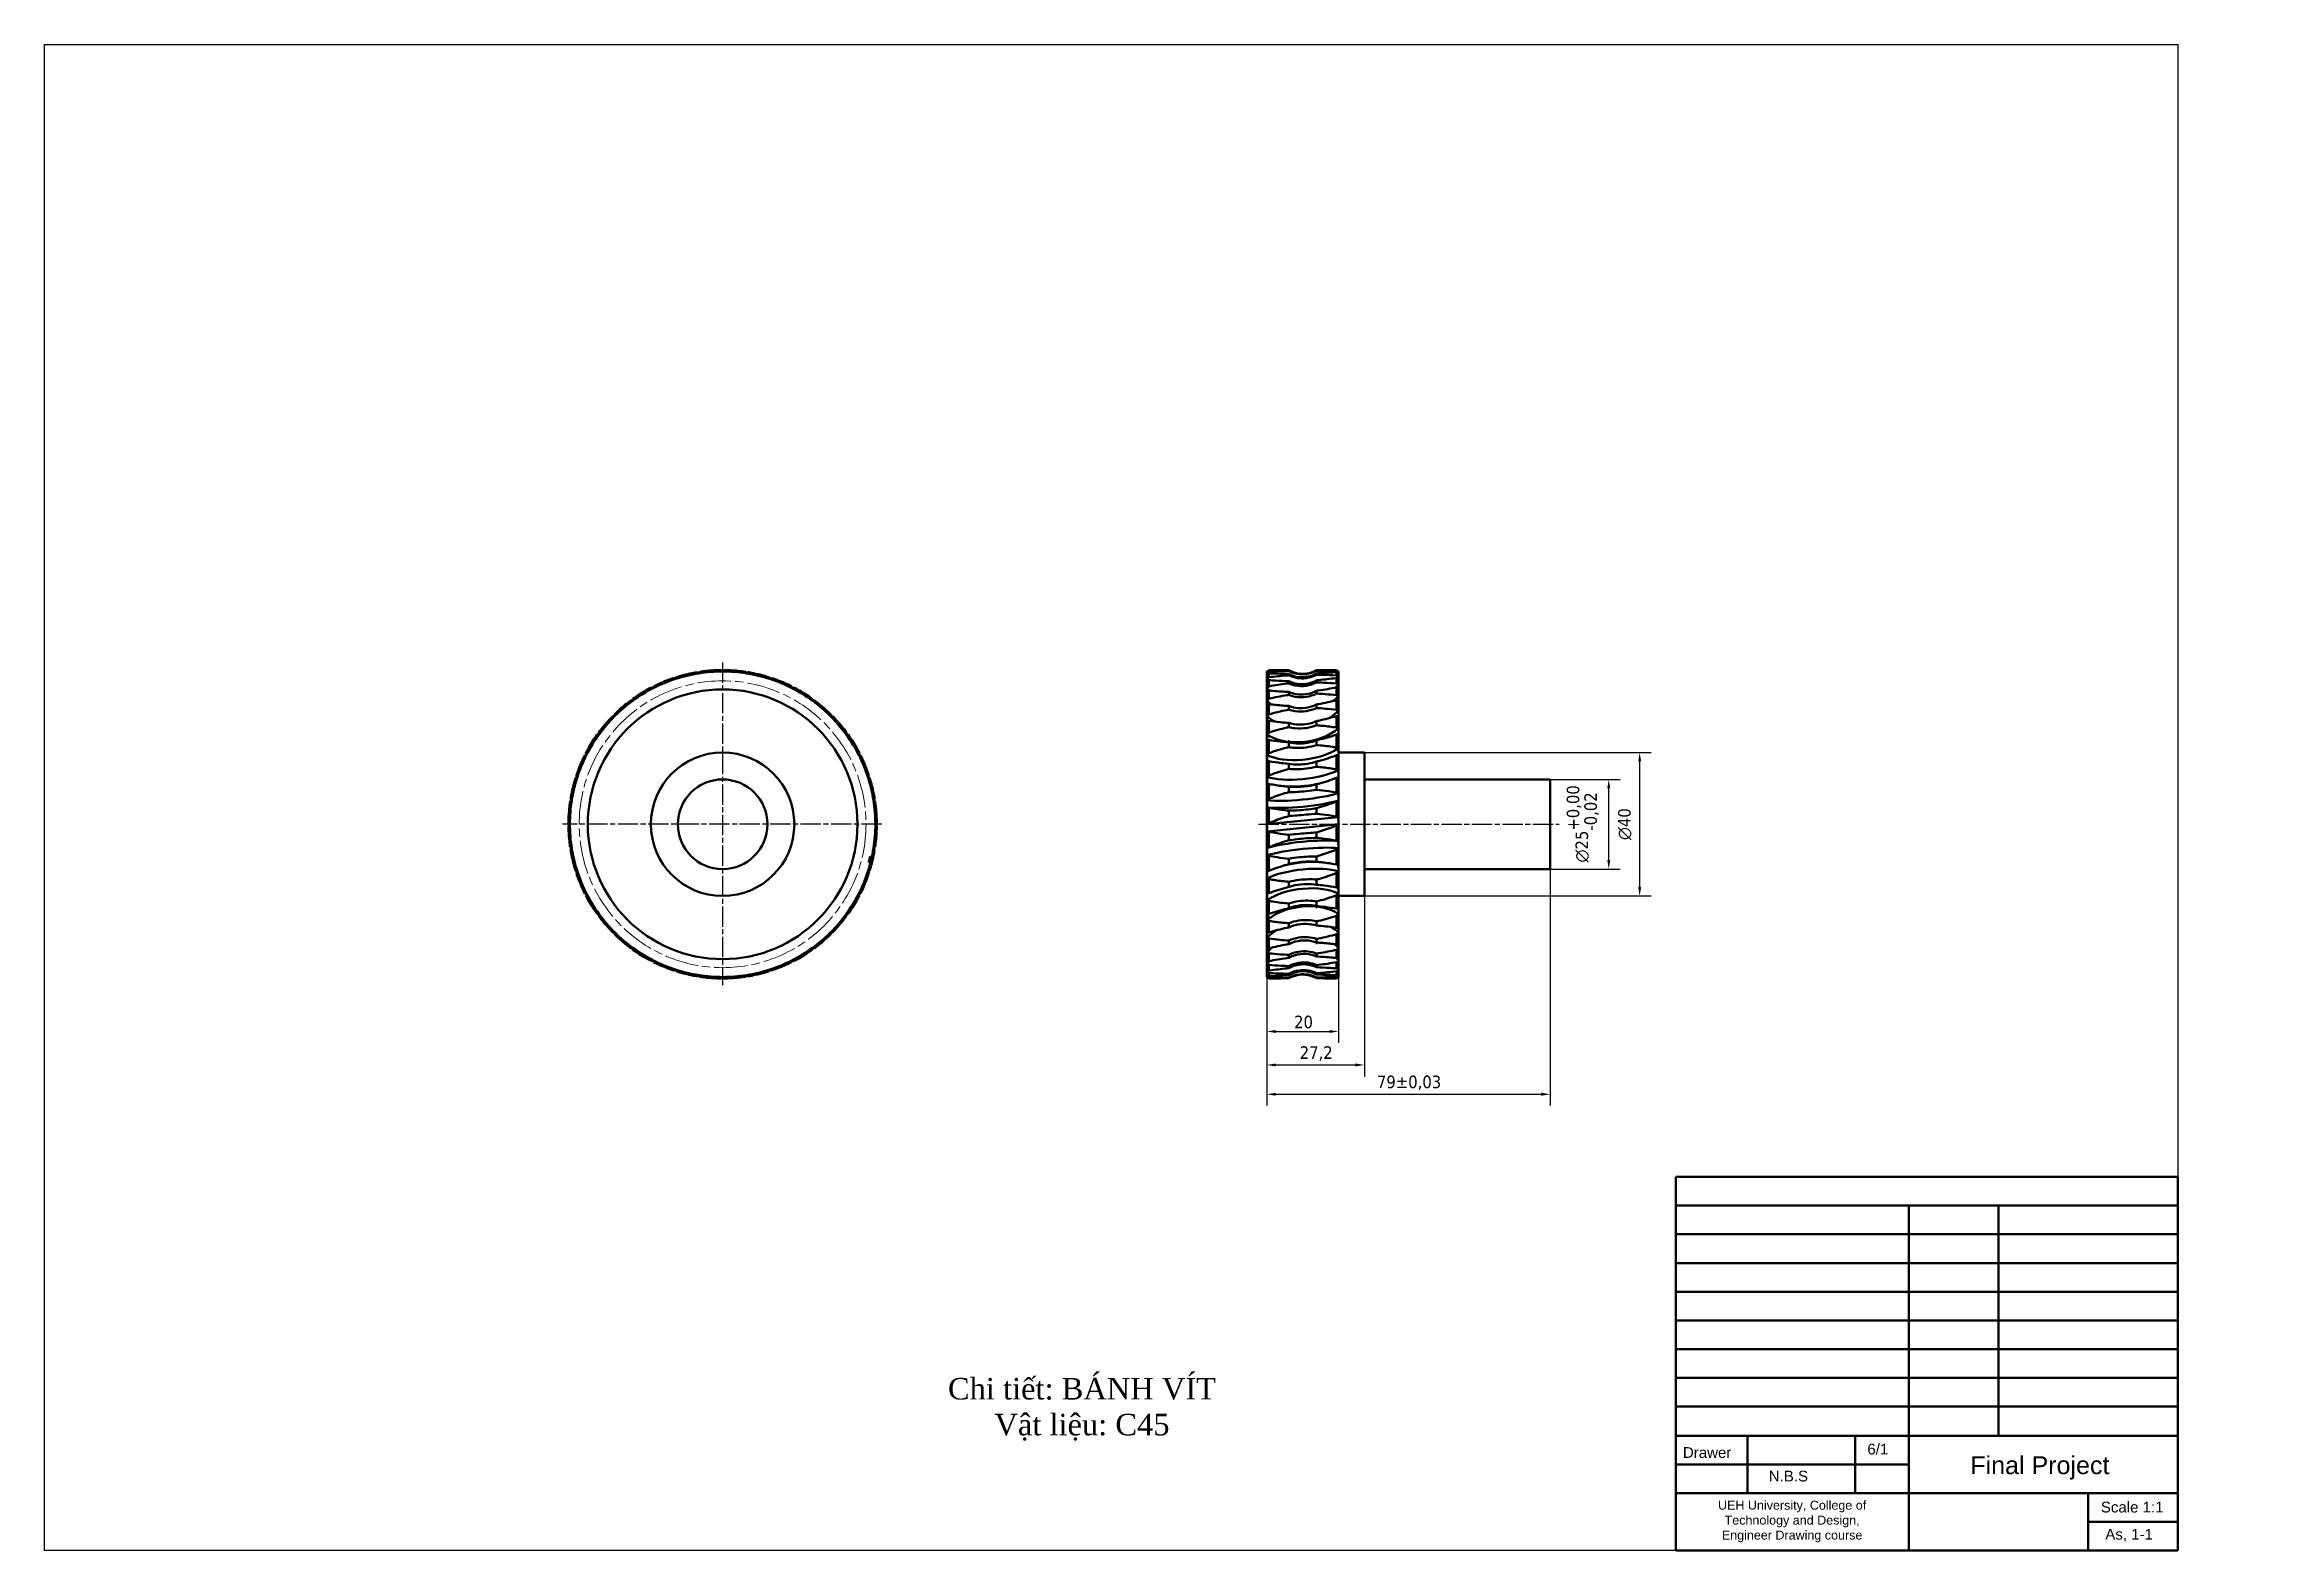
# Model space of a CAD drawing. Header units: inches. Extents: x 632 to 5727, y -9589 to -3994.
# Drawn here: x 3317 to 3937, y -5701 to -5281 of the extents above; entities that cross this region are included whole.
import ezdxf

# ---------------------------------------------------------------- set-up
doc = ezdxf.new("R2010")
doc.units = ezdxf.units.IN
doc.header["$MEASUREMENT"] = 0
for name, pattern in [('CENTER2', [1.125, 0.75, -0.125, 0.125, -0.125]), ('CHAIN', [0.3543, 0.2362, -0.0295, 0.0591, -0.0295]), ('DASHED', [19.05, 12.7, -6.35]), ('DASHED2', [9.525, 6.35, -3.175])]:
    doc.linetypes.add(name, pattern=pattern)
for name, color, linetype, lineweight, plot in [('center line', 5, 'CENTER2', 25, False), ('Dimension line', 3, 'Continuous', 25, False), ('hidden line', 10, 'DASHED2', 25, False), ('visible line', 7, 'Continuous', 50, False)]:
    doc.layers.add(name, color=color, linetype=linetype, lineweight=lineweight, plot=plot)
for name, color, linetype, lineweight in [('Hidden (ISO)', 7, 'DASHED', 35), ('Sketch Geometry (ISO)', 7, 'Continuous', 25), ('Visible (ISO)', 7, 'Continuous', 50)]:
    doc.layers.add(name, color=color, linetype=linetype, lineweight=lineweight)
doc.styles.add('Note Text (ISO)', font='tahoma.ttf')
doc.styles.get("Standard").update_dxf_attribs({"font": 'arial.ttf'})
doc.dimstyles.new('Default (ISO)', dxfattribs={"dimtxt": 3.5, "dimasz": 2.5, "dimexe": 3.175, "dimexo": 0, "dimgap": 0.762, "dimtad": 1, "dimrnd": 1e-08, "dimzin": 0, "dimtxsty": 'Note Text (ISO)', "dimcen": 0.09, "dimdle": 10, "dimclrd": 256, "dimclre": 256, "dimclrt": 256, "dimazin": 0, "dimtfac": 1.001486, "dimtmove": 0, "dimatfit": 3, "dimfxl": 1, "dimtolj": 1, "dimtzin": 0, "dimlwd": -1, "dimlwe": -1, "dimarcsym": 0})

msp = doc.modelspace()

# ---------------------------------------------------------------- texts
at = {"color": 1, "insert": (3527.50439, -5652.60666), "char_height": 6, "attachment_point": 1}
msp.add_mtext_dynamic_manual_height_columns('\\pxqc;{\\fTimes New Roman|b0|i0|c0|p18;\\C256;Chi tiết: BÁNH VÍT\\PVật liệu: C45}', width=157.858251, gutter_width=1, heights=[0], dxfattribs=at)
at = {"layer": 'Dimension line', "insert": (3774.04634, -5671.89671), "char_height": 3, "attachment_point": 1}
msp.add_mtext_dynamic_manual_height_columns('{\\C0;Drawer}', width=33.9958744, gutter_width=25, heights=[2.28621], dxfattribs=at)
at = {"layer": 'visible line', "attachment_point": 1}
for s, width, heights, insert, char_height in [('6/1', 33.9958744, [2.28621], (3825.49366, -5670.93612), 3), ('N.B.S', 33.9958744, [2.28621], (3797.99349, -5678.47194), 3), ('Final Project', 49.9491703, [0], (3854.19724, -5674.43418), 5), ('\\pxqc;UEH University, College of Technology and Design, \\PEngineer Drawing course ', 58.9083844, [19.15756], (3775.04378, -5686.83423), 2.5), ('Scale 1:1', 33.9958744, [2.28621], (3890.61854, -5687.12128), 3), ('As, 1-1', 33.9958744, [2.28621], (3891.85039, -5694.69144), 3)]:
    msp.add_mtext_dynamic_manual_height_columns(s, width=width, gutter_width=25, heights=heights, dxfattribs=dict(at, insert=insert, char_height=char_height))

# ---------------------------------------------------------------- blocks, each defined once
blk = doc.blocks.new('*D272')
at = {"layer": 'Defpoints', "color": 0, "transparency": 16777216}
for p in [(3737, -5485.69), (3753.36, -5485.69), (3737, -5510.69)]:
    blk.add_point(p, dxfattribs=at)
at = {"layer": 'Dimension line', "transparency": 16777216}
for p, q in [((3737, -5485.69), (3756.54, -5485.69)), ((3753.36, -5508.19), (3753.36, -5488.19)), ((3737, -5510.69), (3756.54, -5510.69))]:
    blk.add_line(p, q, dxfattribs=at)
for points in [[(3752.95, -5488.19), (3753.78, -5488.19), (3753.36, -5485.69)], [(3752.95, -5508.19), (3753.78, -5508.19), (3753.36, -5510.69)]]:
    blk.add_solid(points, dxfattribs=at)
at = {"layer": 'Dimension line', "transparency": 16777216, "insert": (3741.63, -5508.86), "char_height": 3.5, "attachment_point": 1, "rotation": 90, "style": 'Note Text (ISO)'}
blk.add_mtext('\\A1;{\\fAIGDT|b0|i0;\\H3.5000;\\ln}\\fTahoma|b0|i0;\\H3.5000;25{\\H3.5052;\\S+0,00^ -0,02;}', dxfattribs=at)
blk = doc.blocks.new('*D273')
at = {"layer": 'Defpoints', "color": 0, "transparency": 16777216}
for p in [(3685.2, -5478.19), (3685.2, -5518.19), (3761.98, -5518.19)]:
    blk.add_point(p, dxfattribs=at)
at = {"layer": 'Dimension line', "transparency": 16777216}
for p, q in [((3685.2, -5478.19), (3765.16, -5478.19)), ((3761.98, -5480.69), (3761.98, -5515.69)), ((3685.2, -5518.19), (3765.16, -5518.19))]:
    blk.add_line(p, q, dxfattribs=at)
for points in [[(3761.57, -5480.69), (3762.4, -5480.69), (3761.98, -5478.19)], [(3761.57, -5515.69), (3762.4, -5515.69), (3761.98, -5518.19)]]:
    blk.add_solid(points, dxfattribs=at)
at = {"layer": 'Dimension line', "transparency": 16777216, "insert": (3755.96, -5502.61), "char_height": 3.5, "attachment_point": 1, "rotation": 90, "style": 'Note Text (ISO)'}
blk.add_mtext('\\A1;{\\fAIGDT|b0|i0;\\H3.5000;\\ln}\\fTahoma|b0|i0;\\H3.5000;40', dxfattribs=at)
blk = doc.blocks.new('*D274')
at = {"layer": 'Defpoints', "color": 0, "transparency": 16777216}
for p in [(3678, -5517.54), (3658, -5536.14), (3678, -5555.98)]:
    blk.add_point(p, dxfattribs=at)
at = {"layer": 'Dimension line', "transparency": 16777216}
for p, q in [((3678, -5517.54), (3678, -5559.16)), ((3658, -5536.14), (3658, -5559.16)), ((3660.5, -5555.98), (3675.5, -5555.98))]:
    blk.add_line(p, q, dxfattribs=at)
for points in [[(3660.5, -5555.56), (3660.5, -5556.4), (3658, -5555.98)], [(3675.5, -5555.56), (3675.5, -5556.4), (3678, -5555.98)]]:
    blk.add_solid(points, dxfattribs=at)
at = {"layer": 'Dimension line', "transparency": 16777216, "insert": (3665.6, -5551.57), "char_height": 3.5, "attachment_point": 1, "style": 'Note Text (ISO)'}
blk.add_mtext('\\A1;20', dxfattribs=at)
blk = doc.blocks.new('*D275')
at = {"layer": 'Defpoints', "color": 0, "transparency": 16777216}
for p in [(3685.2, -5518.19), (3658, -5536.14), (3685.2, -5565.32)]:
    blk.add_point(p, dxfattribs=at)
at = {"layer": 'Dimension line', "transparency": 16777216}
for p, q in [((3685.2, -5518.19), (3685.2, -5568.49)), ((3658, -5536.14), (3658, -5568.49)), ((3660.5, -5565.32), (3682.7, -5565.32))]:
    blk.add_line(p, q, dxfattribs=at)
for points in [[(3660.5, -5564.9), (3660.5, -5565.73), (3658, -5565.32)], [(3682.7, -5564.9), (3682.7, -5565.73), (3685.2, -5565.32)]]:
    blk.add_solid(points, dxfattribs=at)
at = {"layer": 'Dimension line', "transparency": 16777216, "insert": (3667.17, -5560.11), "char_height": 3.5, "attachment_point": 1, "style": 'Note Text (ISO)'}
blk.add_mtext('\\A1;27,2', dxfattribs=at)
blk = doc.blocks.new('*D276')
at = {"layer": 'Defpoints', "color": 0, "transparency": 16777216}
for p in [(3737, -5510.69), (3658, -5536.14), (3737, -5573.49)]:
    blk.add_point(p, dxfattribs=at)
at = {"layer": 'Dimension line', "transparency": 16777216}
for p, q in [((3737, -5510.69), (3737, -5576.66)), ((3658, -5536.14), (3658, -5576.66)), ((3660.5, -5573.49), (3734.5, -5573.49))]:
    blk.add_line(p, q, dxfattribs=at)
for points in [[(3660.5, -5573.07), (3660.5, -5573.91), (3658, -5573.49)], [(3734.5, -5573.07), (3734.5, -5573.91), (3737, -5573.49)]]:
    blk.add_solid(points, dxfattribs=at)
at = {"layer": 'Dimension line', "transparency": 16777216, "insert": (3688.7, -5568.28), "char_height": 3.5, "attachment_point": 1, "style": 'Note Text (ISO)'}
blk.add_mtext('\\A1;79{\\H3.5052;±0,03}', dxfattribs=at)

# ---------------------------------------------------------------- dimensions: what is measured, and where the dimension line sits
at = {"layer": 'Dimension line'}
for base, p1, p2, override, picture, middle in [((3761.98423, -5518.19179), (3685.20466, -5478.19179), (3685.20466, -5518.19179), {"dimgap": 0.762, "dimdec": 0, "dimtol": 0, "dimlim": 0, "dimtp": 0, "dimtm": 0, "dimtdec": 2, "dimtofl": 0, "dimatfit": 1}, '*D273', (3761.98423, -5498.19179)), ((3753.36283, -5485.69179), (3737.00466, -5510.69179), (3737.00466, -5485.69179), {"dimgap": 0.762, "dimdec": 0, "dimtol": 1, "dimlim": 0, "dimtp": 0, "dimtm": 0.02, "dimtdec": 2, "dimtofl": 0, "dimatfit": 1}, '*D272', (3753.36283, -5498.19179))]:
    dim = msp.add_linear_dim(base=base, p1=p1, p2=p2, angle=90, text='{\\fAIGDT|b0|i0;\\H3.5000;\\ln}\\fTahoma|b0|i0;\\H3.5000;<>', dimstyle='Default (ISO)', override=override, dxfattribs=at)
    dim.commit()
    dim.dimension.update_dxf_attribs({"geometry": picture, "text_midpoint": middle, "dimtype": 160})
for base, p2, override, picture, middle in [((3737.00466, -5573.48949), (3737.00466, -5510.69179), {"dimgap": 0.762, "dimdec": 0, "dimtol": 1, "dimlim": 0, "dimtp": 0.03, "dimtm": 0.03, "dimtdec": 2, "dimtofl": 0, "dimatfit": 1}, '*D276', (3697.50466, -5573.48949)), ((3678.00466, -5555.98094), (3678.00466, -5517.53624), {"dimgap": 0.762, "dimdec": 0, "dimtol": 0, "dimlim": 0, "dimtp": 0, "dimtm": 0, "dimtdec": 0, "dimtofl": 0, "dimatfit": 1}, '*D274', (3668.00466, -5555.98094)), ((3685.20466, -5565.31525), (3685.20466, -5518.19179), {"dimgap": 0.762, "dimdec": 1, "dimtol": 0, "dimlim": 0, "dimtp": 0, "dimtm": 0, "dimtdec": 1, "dimtofl": 0, "dimatfit": 1}, '*D275', (3671.60466, -5565.31525))]:
    dim = msp.add_linear_dim(base=base, p1=(3658.00466, -5536.14103), p2=p2, angle=180, dimstyle='Default (ISO)', override=override, dxfattribs=at)
    dim.commit()
    dim.dimension.update_dxf_attribs({"geometry": picture, "text_midpoint": middle, "dimtype": 160})

# ---------------------------------------------------------------- linework, layer by layer
msp.add_lwpolyline([(3317.0508, -5280.73081), (3912.0508, -5280.73081), (3912.0508, -5700.73081), (3317.0508, -5700.73081)], close=True)
at = {"layer": 'center line', "linetype": 'CHAIN', "ltscale": 23.990969}
for p, q in [((3506.20322, -5453.09179), (3506.20322, -5543.06079)), ((3550.62074, -5498.19179), (3461.50466, -5498.19179)), ((3655.69856, -5498.19179), (3739.50466, -5498.19179))]:
    msp.add_line(p, q, dxfattribs=at)
at = {"layer": 'Hidden (ISO)', "ltscale": 0.003704}
for p, q in [((3499.55572, -5456.11363), (3499.55637, -5456.11244)), ((3506.22003, -5455.59179), (3506.22087, -5455.59071)), ((3512.88393, -5456.1189), (3512.88493, -5456.11796)), ((3486.87821, -5460.22728), (3486.87846, -5460.22594)), ((3493.05509, -5457.67158), (3493.05555, -5457.6703)), ((3519.38333, -5457.68198), (3519.38446, -5457.68121)), ((3525.55819, -5460.24254), (3525.55943, -5460.24196)), ((3476.09236, -5468.05715), (3476.09219, -5468.0558)), ((3481.17717, -5463.71778), (3481.17721, -5463.71642)), ((3531.25647, -5463.73755), (3531.25778, -5463.73716)), ((3536.33786, -5468.08093), (3536.33921, -5468.08075)), ((3471.74898, -5473.13853), (3471.7486, -5473.13722)), ((3540.67722, -5473.16574), (3540.67859, -5473.16578)), ((3468.25398, -5478.83681), (3468.25339, -5478.83558)), ((3544.16773, -5478.86677), (3544.16907, -5478.86703)), ((3465.69341, -5485.01167), (3465.69264, -5485.01054)), ((3546.72342, -5485.04366), (3546.7247, -5485.04411)), ((3464.13033, -5491.51107), (3464.12939, -5491.51008)), ((3548.28137, -5491.54429), (3548.28257, -5491.54494)), ((3463.60322, -5498.17497), (3463.60214, -5498.17414)), ((3548.80321, -5498.2086), (3548.80429, -5498.20943)), ((3464.12507, -5504.83928), (3464.12387, -5504.83863)), ((3548.27611, -5504.8725), (3548.27704, -5504.87349)), ((3465.68302, -5511.33992), (3465.68173, -5511.33946)), ((3546.71303, -5511.3719), (3546.7138, -5511.37303)), ((3468.23871, -5517.5168), (3468.23737, -5517.51654)), ((3544.15246, -5517.54676), (3544.15304, -5517.54799)), ((3471.72921, -5523.21783), (3471.72785, -5523.21779)), ((3540.65746, -5523.24504), (3540.65784, -5523.24635)), ((3476.06858, -5528.30264), (3476.06723, -5528.30282)), ((3536.31407, -5528.32642), (3536.31425, -5528.32778)), ((3481.14996, -5532.64602), (3481.14866, -5532.64641)), ((3486.84824, -5536.14103), (3486.84701, -5536.14161)), ((3525.52823, -5536.15629), (3525.52798, -5536.15764)), ((3531.22926, -5532.66579), (3531.22922, -5532.66715)), ((3493.0231, -5538.70159), (3493.02198, -5538.70236)), ((3499.5225, -5540.26467), (3499.52151, -5540.26561)), ((3506.1864, -5540.79178), (3506.18557, -5540.79286)), ((3512.85072, -5540.26994), (3512.85006, -5540.27113)), ((3519.35135, -5538.71199), (3519.35089, -5538.71327))]:
    msp.add_line(p, q, dxfattribs=at)
at = {"layer": 'Hidden (ISO)', "ltscale": 0.000742865}
for p, q in [((3658.00466, -5455.59179), (3658.00499, -5455.59155)), ((3678.00466, -5540.79178), (3678.00434, -5540.79202))]:
    msp.add_line(p, q, dxfattribs=at)
at = {"layer": 'Hidden (ISO)', "ltscale": 3.444925}
for p, q in [((3658.54521, -5455.24475), (3658.54521, -5455.19301)), ((3658.54521, -5525.16144), (3658.54521, -5523.72858))]:
    msp.add_line(p, q, dxfattribs=at)
at = {"layer": 'Hidden (ISO)', "ltscale": 1.27901}
for p, q in [((3664.13168, -5455.2513), (3664.13168, -5455.29187)), ((3664.13168, -5474.78157), (3664.13168, -5475.34799)), ((3671.87765, -5521.602), (3671.87765, -5521.03558)), ((3671.87765, -5531.60211), (3671.87765, -5531.17508)), ((3671.87765, -5541.13228), (3671.87765, -5541.0917))]:
    msp.add_line(p, q, dxfattribs=at)
at = {"layer": 'Hidden (ISO)', "ltscale": 8.739432}
for p, q in [((3672.19324, -5486.99013), (3674.13447, -5486.46786)), ((3663.81609, -5509.39344), (3661.87486, -5509.91571))]:
    msp.add_line(p, q, dxfattribs=at)
at = {"layer": 'Hidden (ISO)', "ltscale": 0.02239}
for centre, start, end in [((3506.20322, -5498.19179), 99.00672798, 99.02261696), ((3506.20322, -5498.19179), 90.00672798, 90.02261696), ((3506.20322, -5498.19179), 81.00672798, 81.02261696), ((3506.20322, -5498.19179), 117.00672798, 117.02261696), ((3506.20322, -5498.19179), 108.00672798, 108.02261696), ((3506.20322, -5498.19179), 72.00672798, 72.02261696), ((3506.20322, -5498.19179), 63.00672798, 63.02261696), ((3506.20322, -5498.19179), 135.00672798, 135.02261696), ((3506.20322, -5498.19179), 126.00672798, 126.02261696), ((3506.20322, -5498.19179), 54.00672798, 54.02261696), ((3506.20322, -5498.19179), 45.00672798, 45.02261696), ((3506.20322, -5498.19179), 144.00672798, 144.02261696), ((3506.20322, -5498.19179), 36.00672798, 36.02261696), ((3506.20322, -5498.19179), 153.00672798, 153.02261696), ((3506.20322, -5498.19179), 27.00672798, 27.02261696), ((3506.20322, -5498.19179), 162.00672798, 162.02261696), ((3506.20322, -5498.19179), 18.00672798, 18.02261696), ((3506.20322, -5498.19179), 171.00672798, 171.02261696), ((3506.20322, -5498.19179), 9.00672798, 9.02261696), ((3506.20322, -5498.19179), 180.00672798, 180.02261696), ((3506.20322, -5498.19179), 0.00672798, 0.02261696), ((3506.20322, -5498.19179), 189.00672798, 189.02261696), ((3506.20322, -5498.19179), 351.00672798, 351.02261696), ((3506.20322, -5498.19179), 198.00672798, 198.02261696), ((3506.20322, -5498.19179), 342.00672798, 342.02261696), ((3506.20322, -5498.19179), 207.00672798, 207.02261696), ((3506.20322, -5498.19179), 333.00672798, 333.02261696), ((3506.20322, -5498.19179), 216.00672798, 216.02261696), ((3506.20322, -5498.19179), 324.00672798, 324.02261696), ((3506.20322, -5498.19179), 225.00672798, 225.02261696), ((3506.20322, -5498.19179), 315.00672798, 315.02261696), ((3506.20322, -5498.19179), 234.00672798, 234.02261696), ((3506.20322, -5498.19179), 243.00672798, 243.02261696), ((3506.20322, -5498.19179), 297.00672798, 297.02261696), ((3506.20322, -5498.19179), 306.00672798, 306.02261696), ((3506.20322, -5498.19179), 252.00672798, 252.02261696), ((3506.20322, -5498.19179), 261.00672798, 261.02261696), ((3506.20322, -5498.19179), 270.00672798, 270.02261696), ((3506.20322, -5498.19179), 279.00672798, 279.02261696), ((3506.20322, -5498.19178), 288.00672798, 288.02261696)]:
    msp.add_arc(centre, 42.6, start, end, dxfattribs=at)
at = {"layer": 'Hidden (ISO)', "ltscale": 2.67262}
msp.add_arc((3506.20322, -5498.19179), 42, 345.5424068, 347.4575932, dxfattribs=at)
at = {"layer": 'Hidden (ISO)', "ltscale": 0.021929}
for centre, major_axis in [((3597.15033, -5433.16392), (123.0842, 19.49462)), ((3606.20322, -5448.19179), (124.61846, 0)), ((3612.79378, -5464.45081), (123.0842, -19.49462)), ((3572.60435, -5408.24241), (111.03586, 56.5756)), ((3585.85802, -5419.73726), (118.5192, 38.50922)), ((3616.75972, -5481.54066), (118.5192, -38.50922)), ((3618.0034, -5499.04051), (111.03586, -56.5756)), ((3541.55856, -5392.12577), (88.11856, 88.11856)), ((3557.71565, -5398.96241), (100.81845, 73.24889)), ((3616.49418, -5516.51946), (100.81845, -73.24889)), ((3612.26924, -5533.54712), (88.11856, -88.11856)), ((3524.53089, -5387.90082), (73.24889, 100.81845)), ((3605.43259, -5549.70422), (73.24889, -100.81845)), ((3507.05194, -5386.39161), (56.5756, 111.03586)), ((3596.15259, -5564.59291), (56.5756, -111.03586)), ((3489.55209, -5387.63528), (38.50922, 118.5192)), ((3584.65774, -5577.84659), (38.50922, -118.5192)), ((3472.46225, -5391.60123), (19.49462, 123.0842)), ((3571.23108, -5589.1389), (19.49462, -123.0842)), ((3456.20322, -5398.19179), (0, 124.61846)), ((3556.20322, -5598.19179), (0, -124.61846)), ((3441.17535, -5407.24467), (-19.49462, 123.0842)), ((3539.94419, -5604.78234), (-19.49462, -123.0842)), ((3427.74869, -5418.53698), (-38.50922, 118.5192)), ((3522.85434, -5608.74829), (-38.50922, -118.5192)), ((3416.25384, -5431.79066), (-56.5756, 111.03586)), ((3505.35449, -5609.99196), (-56.5756, -111.03586)), ((3406.97384, -5446.67935), (-73.24889, 100.81845)), ((3487.87554, -5608.48275), (-73.24889, -100.81845)), ((3400.1372, -5462.83645), (-88.11856, 88.11856)), ((3470.84788, -5604.2578), (-88.11856, -88.11856)), ((3395.91226, -5479.86411), (-100.81845, 73.24889)), ((3394.40304, -5497.34306), (-111.03586, 56.5756)), ((3439.80209, -5588.14116), (-111.03586, -56.5756)), ((3454.69078, -5597.42116), (-100.81845, -73.24889)), ((3395.64672, -5514.84291), (-118.5192, 38.50922)), ((3399.61266, -5531.93276), (-123.0842, 19.49462)), ((3406.20322, -5548.19179), (-124.61846, 0)), ((3415.25611, -5563.21965), (-123.0842, -19.49462)), ((3426.54842, -5576.64631), (-118.5192, -38.50922))]:
    msp.add_ellipse(centre, major_axis=major_axis, ratio=0.099503719, start_param=3.781067602, end_param=3.781221807, dxfattribs=at)
at = {"layer": 'Hidden (ISO)', "ltscale": 0.009454}
for points in [[(3499.53907, -5456.11603), (3499.54073, -5456.11584), (3499.54239, -5456.11566), (3499.54405, -5456.11548)], [(3506.20322, -5455.59155), (3506.20489, -5455.59163), (3506.20655, -5455.59171), (3506.20822, -5455.59179)], [(3512.86736, -5456.11603), (3512.869, -5456.11637), (3512.87063, -5456.11671), (3512.87227, -5456.11704)], [(3658.00499, -5455.59155), (3658.00488, -5455.59163), (3658.00477, -5455.59171), (3658.00466, -5455.59179)], [(3486.86311, -5460.2347), (3486.86464, -5460.23401), (3486.86616, -5460.23332), (3486.86768, -5460.23264)], [(3493.03902, -5457.67655), (3493.04063, -5457.67611), (3493.04224, -5457.67567), (3493.04385, -5457.67523)], [(3519.36742, -5457.67655), (3519.36898, -5457.67714), (3519.37054, -5457.67773), (3519.3721, -5457.67832)], [(3525.54332, -5460.2347), (3525.54477, -5460.23552), (3525.54622, -5460.23635), (3525.54767, -5460.23718)], [(3476.0803, -5468.06887), (3476.08154, -5468.06775), (3476.08277, -5468.06662), (3476.08401, -5468.0655)], [(3481.16343, -5463.72747), (3481.16482, -5463.72655), (3481.16622, -5463.72564), (3481.16761, -5463.72472)], [(3531.24301, -5463.72747), (3531.24431, -5463.72851), (3531.24561, -5463.72956), (3531.24692, -5463.7306)], [(3536.32614, -5468.06887), (3536.32726, -5468.0701), (3536.32838, -5468.07134), (3536.3295, -5468.07257)], [(3471.7389, -5473.15199), (3471.73995, -5473.15069), (3471.74099, -5473.14939), (3471.74203, -5473.14809)], [(3540.66753, -5473.15199), (3540.66845, -5473.15339), (3540.66937, -5473.15479), (3540.67028, -5473.15618)], [(3468.24613, -5478.85168), (3468.24696, -5478.85023), (3468.24778, -5478.84878), (3468.24861, -5478.84733)], [(3544.16031, -5478.85168), (3544.16099, -5478.8532), (3544.16168, -5478.85473), (3544.16237, -5478.85625)], [(3465.68798, -5485.02759), (3465.68857, -5485.02603), (3465.68917, -5485.02447), (3465.68976, -5485.0229)], [(3546.71845, -5485.02759), (3546.71889, -5485.0292), (3546.71933, -5485.03081), (3546.71977, -5485.03242)], [(3464.12746, -5491.52764), (3464.1278, -5491.52601), (3464.12814, -5491.52437), (3464.12848, -5491.52274)], [(3548.27898, -5491.52764), (3548.27916, -5491.5293), (3548.27934, -5491.53096), (3548.27952, -5491.53262)], [(3463.60298, -5498.19179), (3463.60306, -5498.19012), (3463.60314, -5498.18845), (3463.60322, -5498.18678)], [(3548.80346, -5498.19179), (3548.80338, -5498.19345), (3548.8033, -5498.19512), (3548.80322, -5498.19679)], [(3464.12746, -5504.85593), (3464.12728, -5504.85427), (3464.12709, -5504.85261), (3464.12691, -5504.85095)], [(3548.27898, -5504.85593), (3548.27864, -5504.85757), (3548.2783, -5504.8592), (3548.27796, -5504.86083)], [(3465.68798, -5511.35598), (3465.68754, -5511.35437), (3465.6871, -5511.35276), (3465.68666, -5511.35115)], [(3546.71845, -5511.35598), (3546.71786, -5511.35754), (3546.71727, -5511.35911), (3546.71668, -5511.36067)], [(3468.24613, -5517.53189), (3468.24544, -5517.53037), (3468.24476, -5517.52885), (3468.24407, -5517.52732)], [(3544.16031, -5517.53189), (3544.15948, -5517.53334), (3544.15865, -5517.53479), (3544.15782, -5517.53624)], [(3471.7389, -5523.23158), (3471.73799, -5523.23018), (3471.73707, -5523.22879), (3471.73615, -5523.22739)], [(3540.66753, -5523.23158), (3540.66649, -5523.23288), (3540.66545, -5523.23418), (3540.6644, -5523.23548)], [(3476.0803, -5528.3147), (3476.07918, -5528.31347), (3476.07806, -5528.31223), (3476.07693, -5528.311)], [(3536.32614, -5528.3147), (3536.3249, -5528.31583), (3536.32366, -5528.31695), (3536.32243, -5528.31807)], [(3481.16343, -5532.6561), (3481.16212, -5532.65506), (3481.16082, -5532.65401), (3481.15952, -5532.65297)], [(3486.86311, -5536.14888), (3486.86167, -5536.14805), (3486.86022, -5536.14722), (3486.85877, -5536.14639)], [(3525.54332, -5536.14888), (3525.5418, -5536.14956), (3525.54028, -5536.15025), (3525.53876, -5536.15093)], [(3531.24301, -5532.6561), (3531.24161, -5532.65702), (3531.24022, -5532.65793), (3531.23882, -5532.65885)], [(3493.03902, -5538.70702), (3493.03746, -5538.70643), (3493.0359, -5538.70584), (3493.03434, -5538.70525)], [(3499.53907, -5540.26754), (3499.53744, -5540.2672), (3499.5358, -5540.26687), (3499.53417, -5540.26653)], [(3506.20322, -5540.79202), (3506.20155, -5540.79194), (3506.19988, -5540.79186), (3506.19822, -5540.79179)], [(3512.86736, -5540.26754), (3512.8657, -5540.26773), (3512.86404, -5540.26791), (3512.86239, -5540.26809)], [(3519.36742, -5538.70702), (3519.36581, -5538.70746), (3519.36419, -5538.7079), (3519.36258, -5538.70834)], [(3678.00434, -5540.79202), (3678.00445, -5540.79194), (3678.00456, -5540.79186), (3678.00466, -5540.79179)]]:
    msp.add_open_spline(points, degree=3, dxfattribs=at)
at = {"layer": 'Hidden (ISO)', "ltscale": 0.002888}
for points, weights in [([(3499.55562, -5456.1152), (3499.55567, -5456.11442), (3499.55572, -5456.11363)], [1.40427636741, 1.40430702424, 1.40433767606]), ([(3506.21969, -5455.59332), (3506.21986, -5455.59255), (3506.22003, -5455.59179)], [1.03092264559, 1.03094515171, 1.03096765416]), ([(3512.88335, -5456.12035), (3512.88364, -5456.11963), (3512.88393, -5456.1189)], [1.02991989653, 1.02994238076, 1.02996486132]), ([(3486.8786, -5460.2288), (3486.8784, -5460.22804), (3486.87821, -5460.22728)], [2.15914737311, 2.15919450956, 2.15924163831]), ([(3493.05523, -5457.67315), (3493.05516, -5457.67237), (3493.05509, -5457.67158)], [1.81994992223, 1.81998965364, 1.82002937857]), ([(3519.38253, -5457.68333), (3519.38293, -5457.68265), (3519.38333, -5457.68198)], [1.17584041882, 1.17586608864, 1.17589175428]), ([(3525.55719, -5460.24375), (3525.55769, -5460.24315), (3525.55819, -5460.24254)], [1.43646382043, 1.43649517994, 1.43652653433]), ([(3476.0932, -5468.05847), (3476.09278, -5468.05781), (3476.09236, -5468.05715)], [2.37765903077, 2.37771093756, 2.37776283587]), ([(3481.17779, -5463.71922), (3481.17748, -5463.7185), (3481.17717, -5463.71778)], [2.37854171999, 2.37859364604, 2.37864556363]), ([(3531.25529, -5463.73858), (3531.25588, -5463.73807), (3531.25647, -5463.73755)], [1.83326665581, 1.83330667795, 1.83334669354]), ([(3536.33653, -5468.08177), (3536.33719, -5468.08135), (3536.33786, -5468.08093)], [2.37765903077, 2.37771093756, 2.37776283587]), ([(3471.75002, -5473.13971), (3471.7495, -5473.13912), (3471.74898, -5473.13853)], [1.83326665581, 1.83330667795, 1.83334669354]), ([(3540.67578, -5473.16636), (3540.6765, -5473.16605), (3540.67722, -5473.16574)], [2.37854171999, 2.37859364604, 2.37864556363]), ([(3468.25519, -5478.83781), (3468.25458, -5478.83731), (3468.25398, -5478.83681)], [1.43646382043, 1.43649517994, 1.43652653433]), ([(3544.16621, -5478.86716), (3544.16697, -5478.86697), (3544.16773, -5478.86677)], [2.15914737311, 2.15919450956, 2.15924163831]), ([(3465.69476, -5485.01247), (3465.69408, -5485.01207), (3465.69341, -5485.01167)], [1.17584041882, 1.17586608864, 1.17589175428]), ([(3546.72186, -5485.0438), (3546.72264, -5485.04373), (3546.72342, -5485.04366)], [1.81994992223, 1.81998965364, 1.82002937857]), ([(3464.13179, -5491.51165), (3464.13106, -5491.51136), (3464.13033, -5491.51107)], [1.02991989653, 1.02994238076, 1.02996486132]), ([(3548.2798, -5491.54419), (3548.28059, -5491.54424), (3548.28137, -5491.54429)], [1.40427636741, 1.40430702424, 1.40433767606]), ([(3463.60475, -5498.17531), (3463.60399, -5498.17514), (3463.60322, -5498.17497)], [1.03092264559, 1.03094515171, 1.03096765416]), ([(3548.80168, -5498.20826), (3548.80245, -5498.20843), (3548.80321, -5498.2086)], [1.03092264559, 1.03094515171, 1.03096765416]), ([(3464.12663, -5504.83938), (3464.12585, -5504.83933), (3464.12507, -5504.83928)], [1.40427636741, 1.40430702424, 1.40433767606]), ([(3548.27465, -5504.87192), (3548.27538, -5504.87221), (3548.27611, -5504.8725)], [1.02991989653, 1.02994238076, 1.02996486132]), ([(3465.68458, -5511.33977), (3465.6838, -5511.33984), (3465.68302, -5511.33992)], [1.81994992223, 1.81998965364, 1.82002937857]), ([(3546.71168, -5511.3711), (3546.71235, -5511.3715), (3546.71303, -5511.3719)], [1.17584041882, 1.17586608864, 1.17589175428]), ([(3468.24023, -5517.51641), (3468.23947, -5517.5166), (3468.23871, -5517.5168)], [2.15914737311, 2.15919450956, 2.15924163831]), ([(3544.15125, -5517.54576), (3544.15185, -5517.54626), (3544.15246, -5517.54676)], [1.43646382043, 1.43649517994, 1.43652653433]), ([(3471.73065, -5523.21721), (3471.72993, -5523.21752), (3471.72921, -5523.21783)], [2.37854171999, 2.37859364604, 2.37864556363]), ([(3540.65642, -5523.24386), (3540.65694, -5523.24445), (3540.65746, -5523.24504)], [1.83326665581, 1.83330667795, 1.83334669354]), ([(3476.06991, -5528.3018), (3476.06924, -5528.30222), (3476.06858, -5528.30264)], [2.37765903077, 2.37771093756, 2.37776283587]), ([(3536.31323, -5528.3251), (3536.31365, -5528.32576), (3536.31407, -5528.32642)], [2.37765903077, 2.37771093756, 2.37776283587]), ([(3481.15114, -5532.64499), (3481.15055, -5532.6455), (3481.14996, -5532.64602)], [1.83326665581, 1.83330667795, 1.83334669354]), ([(3486.84924, -5536.13982), (3486.84874, -5536.14042), (3486.84824, -5536.14103)], [1.43646382043, 1.43649517994, 1.43652653433]), ([(3525.52784, -5536.15477), (3525.52803, -5536.15553), (3525.52823, -5536.15629)], [2.15914737311, 2.15919450956, 2.15924163831]), ([(3531.22864, -5532.66435), (3531.22895, -5532.66507), (3531.22926, -5532.66579)], [2.37854171999, 2.37859364604, 2.37864556363]), ([(3493.0239, -5538.70024), (3493.0235, -5538.70092), (3493.0231, -5538.70159)], [1.17584041882, 1.17586608864, 1.17589175428]), ([(3499.52308, -5540.26322), (3499.52279, -5540.26395), (3499.5225, -5540.26467)], [1.02991989653, 1.02994238076, 1.02996486132]), ([(3506.18675, -5540.79025), (3506.18657, -5540.79102), (3506.1864, -5540.79178)], [1.03092264559, 1.03094515171, 1.03096765416]), ([(3512.85082, -5540.26837), (3512.85077, -5540.26915), (3512.85072, -5540.26994)], [1.40427636741, 1.40430702424, 1.40433767606]), ([(3519.3512, -5538.71042), (3519.35128, -5538.71121), (3519.35135, -5538.71199)], [1.81994992223, 1.81998965364, 1.82002937857])]:
    msp.add_rational_spline(points, weights, degree=2, dxfattribs=at)
at = {"layer": 'Hidden (ISO)', "ltscale": 0.947403}
for points in [[(3466.96855, -5480.59518), (3467.07205, -5480.5985), (3467.17566, -5480.60183), (3467.27938, -5480.60518)], [(3463.25618, -5500.32526), (3463.34989, -5500.28123), (3463.44372, -5500.23717), (3463.53767, -5500.19306)], [(3547.70756, -5509.43409), (3547.60479, -5509.44701), (3547.50194, -5509.45993), (3547.39899, -5509.47284)], [(3658.54521, -5521.7094), (3658.41574, -5521.68993), (3658.28621, -5521.67043), (3658.15663, -5521.6509)]]:
    msp.add_open_spline(points, degree=3, dxfattribs=at)
at = {"layer": 'Hidden (ISO)', "ltscale": 3.789339}
for points in [[(3467.27938, -5480.60518), (3467.5862, -5480.02829), (3467.9057, -5479.4482), (3468.23737, -5478.86703)], [(3547.39899, -5509.47284), (3547.18655, -5510.08957), (3546.96171, -5510.71265), (3546.7247, -5511.33946)]]:
    msp.add_open_spline(points, degree=3, dxfattribs=at)
at = {"layer": 'Hidden (ISO)', "ltscale": 3.789337}
msp.add_open_spline([(3463.53767, -5500.19306), (3463.54908, -5499.54392), (3463.57031, -5498.88117), (3463.60214, -5498.20943)], degree=3, dxfattribs=at)
at = {"layer": 'Hidden (ISO)', "ltscale": 19.617916}
for points, knots in [([(3547.74089, -5509.31033), (3547.37364, -5509.12512), (3547.11776, -5508.97084), (3546.84775, -5508.73528), (3546.83511, -5508.65533), (3547.08391, -5508.56719), (3547.4107, -5508.5821), (3547.90954, -5508.65997)], [-0.8132815775, -0.8132815775, -0.8132815775, -0.8132815775, -0.5625357295, -0.5625357295, -0.311872992, -0.311872992, -0.0000010065, -0.0000010065, -0.0000010065, -0.0000010065]), ([(3548.26127, -5507.1428), (3547.84992, -5507.14109), (3547.55188, -5507.16239), (3547.20424, -5507.24975), (3547.15677, -5507.31532), (3547.33894, -5507.50687), (3547.6368, -5507.64186), (3548.11628, -5507.79884)], [-0.8132808535, -0.8132808535, -0.8132808535, -0.8132808535, -0.5625113332, -0.5625113332, -0.3116472758, -0.3116472758, -0.0000010065, -0.0000010065, -0.0000010065, -0.0000010065])]:
    msp.add_open_spline(points, degree=3, knots=knots, dxfattribs=at)
at = {"layer": 'Hidden (ISO)', "ltscale": 3.832599}
msp.add_open_spline([(3658.15663, -5521.6509), (3658.09907, -5522.17915), (3658.04812, -5522.70797), (3658.00466, -5523.23548)], degree=3, dxfattribs=at)
at = {"layer": 'Hidden (ISO)', "ltscale": 1.406693}
msp.add_open_spline([(3658.00466, -5523.24504), (3658.18423, -5523.40596), (3658.36445, -5523.56717), (3658.54521, -5523.72858)], degree=3, dxfattribs=at)
at = {"layer": 'Hidden (ISO)', "ltscale": 7.71453}
msp.add_open_spline([(3668.00466, -5540.11154), (3667.68871, -5540.10985), (3667.3725, -5540.12688), (3666.03155, -5540.27966), (3665.03774, -5540.59468), (3664.13168, -5541.0917)], degree=3, knots=[-0.4063480751, -0.4063480751, -0.4063480751, -0.4063480751, -0.310951994, -0.310951994, -0.0000010065, -0.0000010065, -0.0000010065, -0.0000010065], dxfattribs=at)
at = {"layer": 'hidden line', "linetype": 'CHAIN', "lineweight": 18, "ltscale": 39.409073}
msp.add_circle((3506.20322, -5498.19179), 40, dxfattribs=at)
at = {"layer": 'Sketch Geometry (ISO)', "lineweight": 50}
msp.add_circle((3506.20322, -5498.19179), 37.6, dxfattribs=at)
msp.add_arc((3477.06767, -5523.08055), 80.85582, 38.12149464, 42.85990273, dxfattribs=at)
at = {"layer": 'Visible (ISO)'}
for p, q in [((3658.00466, -5455.59179), (3658.00499, -5455.59155)), ((3658.00466, -5456.11363), (3658.00466, -5455.59179)), ((3658.00466, -5456.11548), (3658.00466, -5456.1152)), ((3658.00466, -5457.67158), (3658.00466, -5456.11548)), ((3658.54521, -5455.67159), (3658.54521, -5455.24475)), ((3658.54521, -5457.19716), (3658.54521, -5456.10724)), ((3664.13168, -5455.29187), (3664.13168, -5455.42619)), ((3664.13168, -5456.27873), (3664.13168, -5456.65412)), ((3671.87765, -5455.36135), (3671.87765, -5455.2513)), ((3671.87765, -5456.48547), (3671.87765, -5456.13374)), ((3677.46412, -5455.43975), (3677.46412, -5455.19301)), ((3677.46412, -5456.68744), (3677.46412, -5455.7732)), ((3678.00466, -5455.59179), (3678.00434, -5455.59155)), ((3678.00466, -5456.11704), (3678.00466, -5455.59179)), ((3678.00466, -5455.59179), (3678.00466, -5455.59179)), ((3678.00466, -5456.11704), (3678.00466, -5456.1189)), ((3678.00466, -5457.67832), (3678.00466, -5456.1189)), ((3525.52784, -5460.2288), (3525.52823, -5460.22728)), ((3658.00466, -5457.67523), (3658.00466, -5457.67315)), ((3658.00466, -5460.22728), (3658.00466, -5457.67523)), ((3658.00466, -5460.23264), (3658.00466, -5460.2288)), ((3658.00466, -5463.71778), (3658.00466, -5460.23264)), ((3658.54521, -5459.73215), (3658.54521, -5458.006)), ((3658.54521, -5463.21415), (3658.54521, -5460.89427)), ((3664.13168, -5458.29762), (3664.13168, -5458.90484)), ((3664.13168, -5461.29884), (3664.13168, -5462.12293)), ((3671.87765, -5458.63652), (3671.87765, -5458.05179)), ((3671.87765, -5461.76156), (3671.87765, -5460.95822)), ((3677.46412, -5458.95711), (3677.46412, -5457.39788)), ((3677.46412, -5462.19287), (3677.46412, -5460.02704)), ((3678.00466, -5457.67832), (3678.00466, -5457.68198)), ((3678.00466, -5460.23718), (3678.00466, -5457.68198)), ((3678.00466, -5460.23718), (3678.00466, -5460.24254)), ((3678.00466, -5463.7306), (3678.00466, -5460.24254)), ((3658.00466, -5463.72472), (3658.00466, -5463.71922)), ((3658.00466, -5468.05715), (3658.00466, -5463.72472)), ((3658.00466, -5468.0655), (3658.00466, -5468.05847)), ((3658.00466, -5473.13853), (3658.00466, -5468.0655)), ((3658.54521, -5467.55741), (3658.54521, -5464.70093)), ((3664.13168, -5465.20849), (3664.13168, -5466.22917)), ((3671.87765, -5465.78364), (3671.87765, -5464.78146)), ((3677.46412, -5466.31505), (3677.46412, -5463.59594)), ((3677.46412, -5471.22213), (3677.46412, -5468.01671)), ((3678.00466, -5463.7306), (3678.00466, -5463.73755)), ((3678.00466, -5468.07257), (3678.00466, -5463.73755)), ((3678.00466, -5468.07257), (3678.00466, -5468.08093)), ((3678.00466, -5473.15618), (3678.00466, -5468.08093)), ((3658.00466, -5473.14809), (3658.00466, -5473.13971)), ((3658.00466, -5478.83681), (3658.00466, -5473.14809)), ((3658.54521, -5472.65499), (3658.54521, -5469.33224)), ((3658.54521, -5478.38138), (3658.54521, -5474.67417)), ((3664.13168, -5469.93029), (3664.13168, -5471.12242)), ((3671.87765, -5470.60371), (3671.87765, -5469.42738)), ((3671.87765, -5476.10309), (3671.87765, -5474.78157)), ((3677.46412, -5476.7933), (3677.46412, -5473.18049)), ((3678.00466, -5473.15618), (3678.00466, -5473.16574)), ((3678.00466, -5478.85625), (3678.00466, -5473.16574)), ((3658.00466, -5478.84733), (3658.00466, -5478.83781)), ((3658.00466, -5485.01167), (3658.00466, -5478.84733)), ((3658.54521, -5484.59556), (3658.54521, -5480.59518)), ((3664.13168, -5475.34799), (3664.13168, -5476.68222)), ((3671.87765, -5482.14636), (3671.87765, -5480.7122)), ((3677.46412, -5482.89136), (3677.46412, -5478.96013)), ((3678.00466, -5478.19179), (3685.20466, -5478.19179)), ((3678.00466, -5478.85625), (3678.00466, -5478.86677)), ((3678.00466, -5485.03242), (3678.00466, -5478.86677)), ((3685.20466, -5518.19179), (3685.20466, -5478.19179)), ((3658.00466, -5485.0229), (3658.00466, -5485.01247)), ((3658.00466, -5491.51107), (3658.00466, -5485.0229)), ((3658.54521, -5491.14452), (3658.54521, -5486.94948)), ((3664.13168, -5481.32818), (3664.13168, -5482.77165)), ((3671.87765, -5488.58473), (3671.87765, -5487.07324)), ((3677.46412, -5489.36618), (3677.46412, -5485.21331)), ((3678.00466, -5485.03242), (3678.00466, -5485.04366)), ((3678.00466, -5491.53262), (3678.00466, -5485.04366)), ((3685.20466, -5485.69179), (3737.00466, -5485.69179)), ((3737.00466, -5485.69179), (3737.00466, -5510.69179)), ((3658.00466, -5491.52274), (3658.00466, -5491.51165)), ((3658.00466, -5498.17497), (3658.00466, -5491.52274)), ((3658.54521, -5497.86701), (3658.54521, -5493.5806)), ((3664.13168, -5487.7236), (3664.13168, -5489.24078)), ((3677.46412, -5496.05831), (3677.46412, -5491.78607)), ((3678.00466, -5491.53262), (3678.00466, -5491.54419)), ((3678.00466, -5498.19679), (3678.00466, -5491.54429)), ((3658.00466, -5498.17531), (3677.85269, -5496.19051)), ((3658.00466, -5498.17531), (3658.00466, -5498.17497)), ((3658.00466, -5498.18678), (3658.00466, -5498.17531)), ((3658.00466, -5504.83928), (3658.00466, -5498.18678)), ((3658.15663, -5500.19306), (3678.00466, -5498.20826)), ((3664.13168, -5494.37679), (3664.13168, -5495.93031)), ((3671.87765, -5495.25966), (3671.87765, -5493.70805)), ((3677.46412, -5502.80297), (3677.46412, -5498.51656)), ((3678.00466, -5498.19679), (3678.00466, -5498.20826)), ((3678.00466, -5498.20826), (3678.00466, -5498.2086)), ((3678.00466, -5504.86083), (3678.00466, -5498.2086)), ((3658.00466, -5504.85095), (3658.00466, -5504.83938)), ((3658.00466, -5511.33992), (3658.00466, -5504.85095)), ((3658.54521, -5504.5975), (3658.54521, -5500.32526)), ((3664.13168, -5501.12391), (3664.13168, -5502.67552)), ((3671.87765, -5502.00678), (3671.87765, -5500.45327)), ((3677.46412, -5509.43409), (3677.46412, -5505.23905)), ((3678.00466, -5504.86083), (3678.00466, -5504.87192)), ((3678.00466, -5511.36067), (3678.00466, -5504.8725)), ((3658.00466, -5511.35115), (3658.00466, -5511.33992)), ((3658.00466, -5517.5168), (3658.00466, -5511.35115)), ((3658.54521, -5511.17026), (3658.54521, -5507.01739)), ((3664.13168, -5507.79884), (3664.13168, -5509.31033)), ((3671.87765, -5508.65997), (3671.87765, -5507.1428)), ((3677.46412, -5515.78839), (3677.46412, -5511.78802)), ((3678.00466, -5511.36067), (3678.00466, -5511.3711)), ((3678.00466, -5517.53624), (3678.00466, -5511.3719)), ((3685.20466, -5510.69179), (3737.00466, -5510.69179)), ((3658.00466, -5517.52732), (3658.00466, -5517.5168)), ((3658.00466, -5523.21783), (3658.00466, -5517.52732)), ((3658.54521, -5517.42344), (3658.54521, -5513.49221)), ((3664.13168, -5514.23721), (3664.13168, -5515.67137)), ((3671.87765, -5515.05539), (3671.87765, -5513.61192)), ((3677.46412, -5521.7094), (3677.46412, -5518.0022)), ((3678.00466, -5517.53624), (3678.00466, -5517.54576)), ((3678.00466, -5523.23548), (3678.00466, -5517.54676)), ((3678.00466, -5518.19179), (3685.20466, -5518.19179)), ((3658.00466, -5523.22739), (3658.00466, -5523.21783)), ((3658.00466, -5528.30264), (3658.00466, -5523.22739)), ((3658.54521, -5523.20308), (3658.54521, -5519.59027)), ((3664.13168, -5520.28048), (3664.13168, -5521.602)), ((3671.87765, -5521.03558), (3671.87765, -5519.70135)), ((3677.46412, -5527.05133), (3677.46412, -5523.72858)), ((3678.00466, -5523.23548), (3678.00466, -5523.24386)), ((3678.00466, -5528.31807), (3678.00466, -5523.24504)), ((3658.00466, -5528.311), (3658.00466, -5528.30264)), ((3658.00466, -5532.64602), (3658.00466, -5528.311)), ((3658.54521, -5528.36686), (3658.54521, -5525.16144)), ((3658.54521, -5532.78763), (3658.54521, -5530.06852)), ((3664.13168, -5525.77986), (3664.13168, -5526.95619)), ((3664.13168, -5530.59993), (3664.13168, -5531.60211)), ((3671.87765, -5526.45328), (3671.87765, -5525.26115)), ((3671.87765, -5531.17508), (3671.87765, -5530.15441)), ((3677.46412, -5531.68265), (3677.46412, -5528.82616)), ((3678.00466, -5528.31807), (3678.00466, -5528.3251)), ((3678.00466, -5532.65885), (3678.00466, -5528.32642)), ((3658.00466, -5532.65297), (3658.00466, -5532.64602)), ((3658.00466, -5536.14103), (3658.00466, -5532.65297)), ((3658.00466, -5536.14639), (3658.00466, -5536.14103)), ((3658.00466, -5538.70159), (3658.00466, -5536.14639)), ((3658.54521, -5536.35653), (3658.54521, -5534.1907)), ((3664.13168, -5534.62201), (3664.13168, -5535.42535)), ((3671.87765, -5535.08473), (3671.87765, -5534.26064)), ((3677.46412, -5535.4893), (3677.46412, -5533.16942)), ((3677.46412, -5538.37757), (3677.46412, -5536.65142)), ((3678.00466, -5532.65885), (3678.00466, -5532.66435)), ((3678.00466, -5536.15093), (3678.00466, -5532.66579)), ((3678.00466, -5536.15093), (3678.00466, -5536.15477)), ((3678.00466, -5538.70834), (3678.00466, -5536.15629)), ((3658.00466, -5538.70525), (3658.00466, -5538.70159)), ((3658.00466, -5540.26467), (3658.00466, -5538.70525)), ((3658.00466, -5540.26653), (3658.00466, -5540.26467)), ((3658.00466, -5540.79178), (3658.00466, -5540.26653)), ((3658.00466, -5540.79179), (3658.00466, -5540.79178)), ((3658.00466, -5540.79179), (3658.00499, -5540.79202)), ((3658.54521, -5538.98569), (3658.54521, -5537.42646)), ((3658.54521, -5540.61037), (3658.54521, -5539.69613)), ((3658.54521, -5541.19056), (3658.54521, -5540.94383)), ((3664.13168, -5537.74705), (3664.13168, -5538.33178)), ((3664.13168, -5539.89811), (3664.13168, -5540.24983)), ((3664.13168, -5541.02222), (3664.13168, -5541.13228)), ((3671.87765, -5538.08595), (3671.87765, -5537.47873)), ((3671.87765, -5540.10484), (3671.87765, -5539.72945)), ((3671.87765, -5541.0917), (3671.87765, -5540.95738)), ((3677.46412, -5540.27633), (3677.46412, -5539.18641)), ((3677.46412, -5541.13883), (3677.46412, -5540.71198)), ((3678.00466, -5540.79179), (3678.00434, -5540.79202)), ((3678.00466, -5538.70834), (3678.00466, -5538.71042)), ((3678.00466, -5540.26809), (3678.00466, -5538.71199)), ((3678.00466, -5540.26809), (3678.00466, -5540.26837)), ((3678.00466, -5540.79179), (3678.00466, -5540.26994))]:
    msp.add_line(p, q, dxfattribs=at)
for radius in [20, 12.5]:
    msp.add_circle((3506.20322, -5498.19179), radius, dxfattribs=at)
for radius, start, end in [(42.6, 99.02261696, 108.00672798), (43, 99.43275225, 105.15606126), (42.6, 90.02261696, 99.00672798), (43, 90.43275225, 96.15606126), (42.6, 81.02261696, 90.00672798), (43, 81.43275225, 87.15606126), (42.6, 72.02261696, 81.00672798), (43, 72.43275225, 78.15606126), (42.6, 117.02261696, 126.00672798), (43, 117.43275225, 123.15606126), (42.6, 108.02261696, 117.00672798), (43, 108.43275225, 114.15606126), (42.6, 63.02261696, 72.00672798), (43, 63.43275225, 69.15606126), (42.6, 54.02261696, 63.00672798), (43, 54.43275225, 60.15606126), (42.6, 135.02261696, 144.00672798), (43, 135.43275225, 141.15606126), (42.6, 126.02261696, 135.00672798), (43, 126.43275225, 132.15606126), (42.6, 45.02261696, 54.00672798), (43, 45.43275225, 51.15606126), (42.6, 144.02261696, 153.00672798), (43, 144.43275225, 150.15606126), (43, 36.43275225, 42.15606126), (42.6, 27.02261696, 36.00672798), (43, 27.43275225, 33.15606126), (42.6, 153.02261696, 162.00672798), (43, 153.43275225, 159.15606126), (42.6, 18.02261696, 27.00672798), (43, 18.43275225, 24.15606126), (43, 162.43275225, 168.15606126), (42.6, 162.02261696, 171.00672798), (42.6, 9.02261696, 18.00672798), (43, 9.43275225, 15.15606126), (43, 171.43275225, 177.15606126), (42.6, 171.02261696, 180.00672798), (42.6, 0.02261696, 9.00672798), (43, 0.43275225, 6.15606126), (43, 180.43275225, 186.15606126), (42.6, 180.02261696, 189.00672798), (42.6, 351.02261696, 0.00672798), (43, 189.43275225, 195.15606126), (42.6, 189.02261696, 198.00672798), (42.6, 342.02261696, 351.00672798), (43, 351.43275225, 357.15606126), (43, 198.43275225, 204.15606126), (42.6, 198.02261696, 207.00672798), (42.6, 333.02261696, 342.00672798), (43, 342.43275225, 348.15606126), (43, 207.43275225, 213.15606126), (42.6, 207.02261696, 216.00672798), (42.6, 324.02261696, 333.00672798), (43, 333.43275225, 339.15606126), (43, 216.43275225, 222.15606126), (42.6, 216.02261696, 225.00672798), (42.6, 315.02261696, 324.00672798), (43, 324.43275225, 330.15606126), (43, 225.43275225, 231.15606126), (42.6, 225.02261696, 234.00672798), (42.6, 306.02261696, 315.00672798), (43, 306.43275225, 312.15606126), (43, 315.43275225, 321.15606126), (42.6, 234.02261696, 243.00672798), (43, 234.43275225, 240.15606126), (42.6, 243.02261696, 252.00672798), (43, 243.43275225, 249.15606126), (42.6, 288.02261696, 297.00672798), (42.6, 297.02261696, 306.00672798), (43, 297.43275225, 303.15606126), (42.6, 252.02261696, 261.00672798), (43, 252.43275225, 258.15606126), (42.6, 261.02261696, 270.00672798), (43, 261.43275225, 267.15606126), (42.6, 270.02261696, 279.00672798), (43, 270.43275225, 276.15606126), (42.6, 279.02261696, 288.00672798), (43, 279.43275225, 285.15606126), (43, 288.43275225, 294.15606126)]:
    msp.add_arc((3506.20322, -5498.19179), radius, start, end, dxfattribs=at)
for centre, major_axis, ratio, start_param, end_param in [((3399.61266, -5464.45081), (123.0842, 19.49462), 0.099503719, 5.643556154, 5.643710359), ((3406.20322, -5448.19179), (124.61846, 0), 0.099503719, 5.643556154, 5.643710359), ((3415.25611, -5433.16392), (123.0842, -19.49462), 0.099503719, 5.643556154, 5.643710359), ((3667.90402, -5448.64993), (-10.44774, -6.67867), 0.982786631, 0.078702082, 0.102715405), ((3667.90402, -5448.64993), (10.44774, 6.67867), 0.982786631, 5.070036391, 5.089355092), ((3394.40304, -5499.04051), (111.03586, 56.5756), 0.099503719, 5.643556154, 5.643710359), ((3395.64672, -5481.54066), (118.5192, 38.50922), 0.099503719, 5.643556154, 5.643710359), ((3426.54842, -5419.73726), (118.5192, -38.50922), 0.099503719, 5.643556154, 5.643710359), ((3439.80209, -5408.24241), (111.03586, -56.5756), 0.099503719, 5.643556154, 5.643710359), ((3667.90402, -5450.32796), (-11.79764, -3.8178), 0.946336604, 0.342456589, 0.390518021), ((3667.90402, -5453.18456), (12.10971, 2.66739), 0.886584628, 3.588362015, 3.67027029), ((3667.90402, -5457.14938), (12.22435, 2.07973), 0.805001997, 5.35010935, 5.514173809), ((3667.90402, -5453.18456), (12.10971, 2.66739), 0.886584628, 5.365994345, 5.45742237), ((3667.90402, -5450.32796), (11.79764, 3.8178), 0.946336604, 5.308330579, 5.353109598), ((3400.1372, -5533.54712), (88.11856, 88.11856), 0.099503719, 5.643556154, 5.643710359), ((3395.91226, -5516.51946), (100.81845, 73.24889), 0.099503719, 5.643556154, 5.643710359), ((3454.69078, -5398.96241), (100.81845, -73.24889), 0.099503719, 5.643556154, 5.643710359), ((3470.84788, -5392.12577), (88.11856, -88.11856), 0.099503719, 5.643556154, 5.643710359), ((3667.90402, -5457.14938), (12.22435, 2.07973), 0.805001997, 3.645113453, 3.794118291), ((3667.90402, -5462.12481), (12.27783, 1.73635), 0.703597545, 3.682044546, 3.947682065), ((3667.90402, -5462.12481), (12.27783, 1.73635), 0.703597545, 5.256729732, 5.551104901), ((3406.97384, -5549.70422), (73.24889, 100.81845), 0.099503719, 5.643556154, 5.643710359), ((3487.87554, -5387.90082), (73.24889, -100.81845), 0.099503719, 5.643556154, 5.643710359), ((3667.90402, -5467.98832), (12.30634, 1.52115), 0.584868186, 3.709053674, 5.57811403), ((3416.25384, -5564.59291), (56.5756, 111.03586), 0.099503719, 5.643556154, 5.643710359), ((3505.35449, -5386.39161), (56.5756, -111.03586), 0.099503719, 5.643556154, 5.643710359), ((3667.90402, -5474.59554), (12.32263, 1.383), 0.451737431, 3.730565503, 5.599625859), ((3427.74869, -5577.84659), (38.50922, 118.5192), 0.099503719, 5.643556154, 5.643710359), ((3522.85434, -5387.63528), (38.50922, -118.5192), 0.099503719, 5.643556154, 5.643710359), ((3667.90402, -5481.78379), (12.33202, 1.29667), 0.307483402, 3.748902346, 5.617962702), ((3668.10531, -5483.69809), (12.33202, 1.29667), 0.307483402, 4.32678052, 5.104214728), ((3441.17535, -5589.1389), (19.49462, 123.0842), 0.099503719, 5.643556154, 5.643710359), ((3539.94419, -5391.60123), (19.49462, -123.0842), 0.099503719, 5.643556154, 5.643710359), ((3667.90402, -5489.37605), (12.33693, 1.24907), 0.155658111, 3.76546327, 5.634523626), ((3668.10531, -5491.36408), (12.33693, 1.24907), 0.155658111, 3.758737262, 5.627797618), ((3456.20322, -5598.19179), (0, 124.61846), 0.099503719, 5.643556154, 5.643710359), ((3556.20322, -5398.19179), (0, -124.61846), 0.099503719, 5.643556154, 5.643710359), ((3472.46225, -5604.78234), (-19.49462, 123.0842), 0.099503719, 5.643556154, 5.643710359), ((3571.23108, -5407.24467), (-19.49462, -123.0842), 0.099503719, 5.643556154, 5.643710359), ((3667.90402, -5505.01949), (12.33693, 1.24907), 0.155658111, 0.617144609, 2.486204964), ((3668.10531, -5507.00753), (12.33693, 1.24907), 0.155658111, 0.623870617, 2.492930972), ((3489.55209, -5608.74829), (-38.50922, 118.5192), 0.099503719, 5.643556154, 5.643710359), ((3584.65774, -5418.53698), (-38.50922, -118.5192), 0.099503719, 5.643556154, 5.643710359), ((3668.10531, -5514.59979), (12.33202, 1.29667), 0.307483402, 0.607309693, 2.476370048), ((3667.90402, -5512.68548), (12.33202, 1.29667), 0.307483402, 1.185187866, 1.962622074), ((3507.05194, -5609.99196), (-56.5756, 111.03586), 0.099503719, 5.643556154, 5.643710359), ((3596.15259, -5431.79066), (-56.5756, -111.03586), 0.099503719, 5.643556154, 5.643710359), ((3668.10531, -5521.78803), (12.32263, 1.383), 0.451737431, 0.588972849, 2.458033205), ((3524.53089, -5608.48275), (-73.24889, 100.81845), 0.099503719, 5.643556154, 5.643710359), ((3605.43259, -5446.67935), (-73.24889, -100.81845), 0.099503719, 5.643556154, 5.643710359), ((3668.10531, -5528.39525), (12.30634, 1.52115), 0.584868186, 0.567461021, 2.436521376), ((3541.55856, -5604.2578), (-88.11856, 88.11856), 0.099503719, 5.643556154, 5.643710359), ((3612.26924, -5462.83645), (-88.11856, -88.11856), 0.099503719, 5.643556154, 5.643710359), ((3668.10531, -5534.25876), (12.27783, 1.73635), 0.703597545, 2.115137079, 2.409512248), ((3668.10531, -5534.25876), (12.27783, 1.73635), 0.703597545, 0.540451892, 0.806089411), ((3557.71565, -5597.42116), (-100.81845, 73.24889), 0.099503719, 5.643556154, 5.643710359), ((3572.60435, -5588.14116), (-111.03586, 56.5756), 0.099503719, 5.643556154, 5.643710359), ((3618.0034, -5497.34306), (-111.03586, -56.5756), 0.099503719, 5.643556154, 5.643710359), ((3616.49418, -5479.86411), (-100.81845, -73.24889), 0.099503719, 5.643556154, 5.643710359), ((3668.10531, -5539.23419), (12.22435, 2.07973), 0.805001997, 2.208516697, 2.372581155), ((3668.10531, -5543.19901), (12.10971, 2.66739), 0.886584628, 2.224401692, 2.315829717), ((3668.10531, -5539.23419), (12.22435, 2.07973), 0.805001997, 0.503520799, 0.652525638), ((3668.10531, -5543.19901), (12.10971, 2.66739), 0.886584628, 0.446769361, 0.528677636), ((3585.85802, -5576.64631), (-118.5192, 38.50922), 0.099503719, 5.643556154, 5.643710359), ((3597.15033, -5563.21965), (-123.0842, 19.49462), 0.099503719, 5.643556154, 5.643710359), ((3606.20322, -5548.19179), (-124.61846, 0), 0.099503719, 5.643556154, 5.643710359), ((3612.79378, -5531.93276), (-123.0842, -19.49462), 0.099503719, 5.643556154, 5.643710359), ((3616.75972, -5514.84291), (-118.5192, -38.50922), 0.099503719, 5.643556154, 5.643710359), ((3668.10531, -5546.05561), (11.79764, 3.8178), 0.946336604, 2.166737925, 2.211516945), ((3668.10531, -5547.73364), (10.44774, 6.67867), 0.982786631, 1.928443737, 1.947762438), ((3668.10531, -5546.05561), (11.79764, 3.8178), 0.946336604, 0.342456589, 0.390518021), ((3668.10531, -5547.73364), (10.44774, 6.67867), 0.982786631, 0.078702082, 0.102715405)]:
    msp.add_ellipse(centre, major_axis=major_axis, ratio=ratio, start_param=start_param, end_param=end_param, dxfattribs=at)
for points in [[(3499.5225, -5456.1189), (3499.40059, -5456.00371), (3499.27839, -5455.88846), (3499.15595, -5455.7732)], [(3499.52151, -5456.11796), (3499.52736, -5456.11731), (3499.53322, -5456.11667), (3499.53907, -5456.11603)], [(3499.55637, -5456.11244), (3499.6365, -5455.96561), (3499.7169, -5455.81864), (3499.7975, -5455.67159)], [(3506.1864, -5455.59179), (3506.08401, -5455.45895), (3505.98134, -5455.326), (3505.87844, -5455.19301)], [(3506.18557, -5455.59071), (3506.19145, -5455.59099), (3506.19733, -5455.59127), (3506.20322, -5455.59155)], [(3506.22087, -5455.59071), (3506.32298, -5455.45823), (3506.42537, -5455.32564), (3506.52799, -5455.19301)], [(3512.85072, -5456.11363), (3512.77037, -5455.96641), (3512.68976, -5455.81904), (3512.60893, -5455.67159)], [(3512.85006, -5456.11244), (3512.85583, -5456.11363), (3512.8616, -5456.11483), (3512.86736, -5456.11603)], [(3512.88493, -5456.11796), (3513.00651, -5456.00308), (3513.12838, -5455.88814), (3513.25048, -5455.7732)], [(3658.00466, -5456.11363), (3658.18423, -5455.96641), (3658.36445, -5455.81904), (3658.54521, -5455.67159)], [(3658.15663, -5456.36459), (3658.0995, -5456.2733), (3658.04838, -5456.18975), (3658.00466, -5456.11548)], [(3658.00499, -5455.59155), (3658.18445, -5455.45879), (3658.36456, -5455.32592), (3658.54521, -5455.19301)], [(3658.15663, -5455.52624), (3658.09964, -5455.53775), (3658.04863, -5455.55925), (3658.00499, -5455.59155)], [(3658.54521, -5455.24475), (3658.41577, -5455.33846), (3658.28624, -5455.43229), (3658.15663, -5455.52624)], [(3658.54521, -5456.10724), (3658.41577, -5456.19292), (3658.28624, -5456.2787), (3658.15663, -5456.36459)], [(3678.00466, -5455.59179), (3677.8251, -5455.45895), (3677.64488, -5455.326), (3677.46412, -5455.19301)], [(3677.46412, -5455.43975), (3677.59354, -5455.53918), (3677.72307, -5455.63875), (3677.85269, -5455.73845)], [(3678.00466, -5456.1189), (3677.8251, -5456.00371), (3677.64488, -5455.88846), (3677.46412, -5455.7732)], [(3677.85269, -5455.73845), (3677.90997, -5455.85281), (3677.96103, -5455.97896), (3678.00466, -5456.11704)], [(3678.00434, -5455.59155), (3678.00445, -5455.59163), (3678.00456, -5455.59171), (3678.00466, -5455.59179)], [(3486.84824, -5460.24254), (3486.6967, -5460.17067), (3486.54486, -5460.09882), (3486.39281, -5460.02704)], [(3486.84701, -5460.24196), (3486.85238, -5460.23954), (3486.85775, -5460.23712), (3486.86311, -5460.2347)], [(3486.87846, -5460.22594), (3486.90931, -5460.06149), (3486.94035, -5459.89686), (3486.97156, -5459.73215)], [(3493.0231, -5457.68198), (3492.88467, -5457.58728), (3492.74594, -5457.49256), (3492.60699, -5457.39788)], [(3493.02198, -5457.68121), (3493.02766, -5457.67965), (3493.03334, -5457.6781), (3493.03902, -5457.67655)], [(3493.05555, -5457.6703), (3493.11172, -5457.51275), (3493.16813, -5457.35501), (3493.22474, -5457.19716)], [(3519.35135, -5457.67158), (3519.29502, -5457.51361), (3519.23846, -5457.35544), (3519.18169, -5457.19716)], [(3519.35089, -5457.6703), (3519.3564, -5457.67238), (3519.36191, -5457.67447), (3519.36742, -5457.67655)], [(3519.38446, -5457.68121), (3519.52251, -5457.58676), (3519.66087, -5457.49231), (3519.79945, -5457.39788)], [(3525.52823, -5460.22728), (3525.4973, -5460.06238), (3525.46617, -5459.8973), (3525.43488, -5459.73215)], [(3525.52798, -5460.22594), (3525.53309, -5460.22885), (3525.53821, -5460.23177), (3525.54332, -5460.2347)], [(3525.55943, -5460.24196), (3525.71056, -5460.17028), (3525.86198, -5460.09862), (3526.01363, -5460.02704)], [(3658.00466, -5457.67158), (3658.18423, -5457.51361), (3658.36445, -5457.35544), (3658.54521, -5457.19716)], [(3658.15663, -5458.23287), (3658.09945, -5458.04082), (3658.04835, -5457.85425), (3658.00466, -5457.67523)], [(3658.00466, -5460.22728), (3658.18429, -5460.06238), (3658.36451, -5459.8973), (3658.54521, -5459.73215)], [(3658.15663, -5461.08506), (3658.09936, -5460.79664), (3658.0483, -5460.51174), (3658.00466, -5460.23264)], [(3658.54521, -5460.89427), (3658.41578, -5460.95778), (3658.28626, -5461.02137), (3658.15663, -5461.08506)], [(3677.46412, -5456.68744), (3677.5936, -5456.79021), (3677.72313, -5456.89307), (3677.85269, -5456.99601)], [(3678.00466, -5457.68198), (3677.8251, -5457.58728), (3677.64488, -5457.49256), (3677.46412, -5457.39788)], [(3677.46412, -5458.95711), (3677.59358, -5459.06062), (3677.72311, -5459.16423), (3677.85269, -5459.26794)], [(3678.00466, -5460.24254), (3677.8251, -5460.17067), (3677.64488, -5460.09882), (3677.46412, -5460.02704)], [(3677.46412, -5462.19287), (3677.59359, -5462.29459), (3677.72312, -5462.39641), (3677.85269, -5462.49831)], [(3677.85269, -5456.99601), (3677.9101, -5457.21085), (3677.96111, -5457.43836), (3678.00466, -5457.67832)], [(3677.85269, -5459.26794), (3677.9102, -5459.57824), (3677.96117, -5459.90149), (3678.00466, -5460.23718)], [(3677.85269, -5462.49831), (3677.91026, -5462.89648), (3677.96121, -5463.30749), (3678.00466, -5463.7306)], [(3476.06858, -5468.08093), (3475.90219, -5468.05939), (3475.73557, -5468.03798), (3475.56884, -5468.01671)], [(3476.09219, -5468.0558), (3476.07071, -5467.88985), (3476.04935, -5467.72368), (3476.02814, -5467.55741)], [(3476.06723, -5468.08075), (3476.07158, -5468.07679), (3476.07594, -5468.07283), (3476.0803, -5468.06887)], [(3481.14996, -5463.73755), (3480.98905, -5463.69026), (3480.82784, -5463.64305), (3480.66643, -5463.59594)], [(3481.14866, -5463.73716), (3481.15358, -5463.73393), (3481.1585, -5463.7307), (3481.16343, -5463.72747)], [(3481.17721, -5463.71642), (3481.18195, -5463.54919), (3481.18686, -5463.38173), (3481.19192, -5463.21415)], [(3531.22926, -5463.71778), (3531.22451, -5463.5501), (3531.21959, -5463.38219), (3531.21452, -5463.21415)], [(3531.22922, -5463.71642), (3531.23382, -5463.7201), (3531.23841, -5463.72378), (3531.24301, -5463.72747)], [(3531.25778, -5463.73716), (3531.41826, -5463.69), (3531.57904, -5463.64292), (3531.74001, -5463.59594)], [(3536.31407, -5468.05715), (3536.33561, -5467.89076), (3536.35703, -5467.72413), (3536.37829, -5467.55741)], [(3536.31425, -5468.0558), (3536.31821, -5468.06015), (3536.32217, -5468.06451), (3536.32614, -5468.06887)], [(3536.33921, -5468.08075), (3536.50515, -5468.05927), (3536.67132, -5468.03792), (3536.83759, -5468.01671)], [(3658.00466, -5463.71778), (3658.18426, -5463.5501), (3658.36448, -5463.38219), (3658.54521, -5463.21415)], [(3658.15663, -5464.85095), (3658.09924, -5464.47274), (3658.04823, -5464.09664), (3658.00466, -5463.72472)], [(3658.00466, -5468.05715), (3658.1843, -5467.89076), (3658.36453, -5467.72413), (3658.54521, -5467.55741)], [(3658.15663, -5469.4378), (3658.09909, -5468.97855), (3658.04814, -5468.52052), (3658.00466, -5468.0655)], [(3658.54521, -5464.70093), (3658.41571, -5464.75089), (3658.28619, -5464.8009), (3658.15663, -5464.85095)], [(3678.00466, -5463.73755), (3677.8251, -5463.69026), (3677.64488, -5463.64305), (3677.46412, -5463.59594)], [(3677.46412, -5466.31505), (3677.59356, -5466.41244), (3677.72309, -5466.50995), (3677.85269, -5466.60757)], [(3678.00466, -5468.08093), (3677.82503, -5468.05939), (3677.6448, -5468.03798), (3677.46412, -5468.01671)], [(3677.85269, -5466.60757), (3677.91024, -5467.08326), (3677.96119, -5467.57195), (3678.00466, -5468.07257)], [(3471.72921, -5473.16574), (3471.56154, -5473.17049), (3471.39362, -5473.17541), (3471.22558, -5473.18049)], [(3471.7486, -5473.13722), (3471.70144, -5472.97674), (3471.65436, -5472.81597), (3471.60738, -5472.65499)], [(3471.72785, -5473.16578), (3471.73153, -5473.16118), (3471.73522, -5473.15659), (3471.7389, -5473.15199)], [(3540.65746, -5473.13853), (3540.70474, -5472.97762), (3540.75195, -5472.81641), (3540.79906, -5472.65499)], [(3540.65784, -5473.13722), (3540.66107, -5473.14215), (3540.6643, -5473.14707), (3540.66753, -5473.15199)], [(3540.67859, -5473.16578), (3540.84581, -5473.17052), (3541.01327, -5473.17543), (3541.18085, -5473.18049)], [(3658.00466, -5473.13853), (3658.18423, -5472.97762), (3658.36445, -5472.81641), (3658.54521, -5472.65499)], [(3658.15663, -5474.73267), (3658.09907, -5474.20442), (3658.04812, -5473.6756), (3658.00466, -5473.14809)], [(3658.54521, -5469.33224), (3658.41577, -5469.36737), (3658.28624, -5469.40256), (3658.15663, -5469.4378)], [(3658.54521, -5474.67417), (3658.41574, -5474.69364), (3658.28621, -5474.71314), (3658.15663, -5474.73267)], [(3677.46412, -5471.22213), (3677.59362, -5471.31287), (3677.72314, -5471.40368), (3677.85269, -5471.49454)], [(3678.00466, -5473.16574), (3677.82507, -5473.17049), (3677.64485, -5473.17541), (3677.46412, -5473.18049)], [(3677.85269, -5471.49454), (3677.91009, -5472.03482), (3677.9611, -5472.5893), (3678.00466, -5473.15618)], [(3468.23871, -5478.86677), (3468.07382, -5478.8977), (3467.90874, -5478.92883), (3467.74359, -5478.96013)], [(3468.25339, -5478.83558), (3468.18171, -5478.68445), (3468.11006, -5478.53302), (3468.03847, -5478.38138)], [(3468.23737, -5478.86703), (3468.24029, -5478.86191), (3468.24321, -5478.8568), (3468.24613, -5478.85168)], [(3544.15246, -5478.83681), (3544.22434, -5478.68527), (3544.29618, -5478.53343), (3544.36796, -5478.38138)], [(3544.15304, -5478.83558), (3544.15547, -5478.84094), (3544.15789, -5478.84631), (3544.16031, -5478.85168)], [(3544.16907, -5478.86703), (3544.33351, -5478.89787), (3544.49815, -5478.92891), (3544.66285, -5478.96013)], [(3658.00466, -5478.83681), (3658.18423, -5478.68527), (3658.36445, -5478.53343), (3658.54521, -5478.38138)], [(3658.15663, -5480.60518), (3658.09913, -5480.02177), (3658.04816, -5479.4351), (3658.00466, -5478.84733)], [(3658.54521, -5480.59518), (3658.41575, -5480.5985), (3658.28622, -5480.60183), (3658.15663, -5480.60518)], [(3677.46412, -5476.7933), (3677.59355, -5476.87506), (3677.72307, -5476.95692), (3677.85269, -5477.03888)], [(3678.00466, -5478.86677), (3677.82504, -5478.8977), (3677.64482, -5478.92883), (3677.46412, -5478.96013)], [(3677.85269, -5477.03888), (3677.90997, -5477.63042), (3677.96103, -5478.23717), (3678.00466, -5478.85625)], [(3465.68302, -5485.04366), (3465.52504, -5485.09998), (3465.36687, -5485.15655), (3465.20859, -5485.21331)], [(3465.69264, -5485.01054), (3465.5982, -5484.87249), (3465.50374, -5484.73413), (3465.40931, -5484.59556)], [(3465.68173, -5485.04411), (3465.68382, -5485.03861), (3465.6859, -5485.0331), (3465.68798, -5485.02759)], [(3546.71303, -5485.01167), (3546.80773, -5484.87324), (3546.90244, -5484.73451), (3546.99712, -5484.59556)], [(3546.7138, -5485.01054), (3546.71535, -5485.01622), (3546.7169, -5485.02191), (3546.71845, -5485.02759)], [(3546.7247, -5485.04411), (3546.88225, -5485.10029), (3547.04, -5485.1567), (3547.19784, -5485.21331)], [(3658.00466, -5485.01167), (3658.18423, -5484.87324), (3658.36445, -5484.73451), (3658.54521, -5484.59556)], [(3658.15663, -5486.91073), (3658.09923, -5486.28704), (3658.04822, -5485.65687), (3658.00466, -5485.0229)], [(3658.54521, -5486.94948), (3658.41573, -5486.93656), (3658.2862, -5486.92364), (3658.15663, -5486.91073)], [(3678.00466, -5485.04366), (3677.8251, -5485.09998), (3677.64488, -5485.15655), (3677.46412, -5485.21331)], [(3677.85269, -5483.10408), (3677.90988, -5483.73252), (3677.96098, -5484.37658), (3678.00466, -5485.03242)], [(3464.12507, -5491.54429), (3463.97785, -5491.62463), (3463.83047, -5491.70524), (3463.68302, -5491.78607)], [(3464.12939, -5491.51008), (3464.01452, -5491.3885), (3463.89958, -5491.26662), (3463.78464, -5491.14452)], [(3464.12387, -5491.54494), (3464.12507, -5491.53917), (3464.12626, -5491.53341), (3464.12746, -5491.52764)], [(3548.27611, -5491.51107), (3548.3913, -5491.38916), (3548.50655, -5491.26695), (3548.6218, -5491.14452)], [(3548.27704, -5491.51008), (3548.27769, -5491.51593), (3548.27833, -5491.52179), (3548.27898, -5491.52764)], [(3548.28257, -5491.54494), (3548.42939, -5491.62507), (3548.57637, -5491.70546), (3548.72341, -5491.78607)], [(3658.00466, -5491.51107), (3658.18423, -5491.38916), (3658.36445, -5491.26695), (3658.54521, -5491.14452)], [(3658.15663, -5493.49406), (3658.09936, -5492.84597), (3658.0483, -5492.18765), (3658.00466, -5491.52274)], [(3658.54521, -5493.5806), (3658.41579, -5493.55178), (3658.28626, -5493.52293), (3658.15663, -5493.49406)], [(3677.46412, -5489.36618), (3677.59356, -5489.42432), (3677.72309, -5489.48253), (3677.85269, -5489.54079)], [(3678.00466, -5491.54429), (3677.8251, -5491.62463), (3677.64488, -5491.70524), (3677.46412, -5491.78607)], [(3677.85269, -5489.54079), (3677.90983, -5490.19094), (3677.96095, -5490.85643), (3678.00466, -5491.53262)], [(3463.60214, -5498.17414), (3463.46966, -5498.07202), (3463.33707, -5497.96963), (3463.20444, -5497.86701)], [(3463.60322, -5498.2086), (3463.47038, -5498.31099), (3463.33743, -5498.41366), (3463.20444, -5498.51656)], [(3463.60214, -5498.20943), (3463.60242, -5498.20355), (3463.6027, -5498.19767), (3463.60298, -5498.19179)], [(3548.80321, -5498.17497), (3548.93606, -5498.07258), (3549.06901, -5497.96991), (3549.20199, -5497.86701)], [(3548.80429, -5498.17414), (3548.80402, -5498.18002), (3548.80374, -5498.1859), (3548.80346, -5498.19179)], [(3548.80429, -5498.20943), (3548.93678, -5498.31155), (3549.06937, -5498.41394), (3549.20199, -5498.51656)], [(3658.00466, -5498.17497), (3658.18423, -5498.07258), (3658.36445, -5497.96991), (3658.54521, -5497.86701)], [(3658.15663, -5500.19306), (3658.0995, -5499.53663), (3658.04838, -5498.86627), (3658.00466, -5498.18678)], [(3677.46412, -5496.05831), (3677.59356, -5496.10234), (3677.72309, -5496.1464), (3677.85269, -5496.19051)], [(3678.00466, -5498.2086), (3677.8251, -5498.31099), (3677.64488, -5498.41366), (3677.46412, -5498.51656)], [(3677.85269, -5496.19051), (3677.90983, -5496.84694), (3677.96095, -5497.5173), (3678.00466, -5498.19679)], [(3464.12387, -5504.83863), (3463.97705, -5504.7585), (3463.83007, -5504.67811), (3463.68302, -5504.5975)], [(3464.13033, -5504.8725), (3464.01514, -5504.99441), (3463.89989, -5505.11662), (3463.78464, -5505.23905)], [(3464.12939, -5504.87349), (3464.12875, -5504.86764), (3464.1281, -5504.86179), (3464.12746, -5504.85593)], [(3548.03041, -5506.84278), (3548.12171, -5506.19263), (3548.20526, -5505.52714), (3548.27952, -5504.85095)], [(3548.27704, -5504.87349), (3548.39192, -5504.99507), (3548.50686, -5505.11695), (3548.6218, -5505.23905)], [(3548.28257, -5504.83863), (3548.28137, -5504.8444), (3548.28017, -5504.85016), (3548.27898, -5504.85593)], [(3548.28137, -5504.83928), (3548.42859, -5504.75894), (3548.57597, -5504.67833), (3548.72341, -5504.5975)], [(3658.00466, -5504.83928), (3658.18423, -5504.75894), (3658.36445, -5504.67833), (3658.54521, -5504.5975)], [(3658.15663, -5506.84278), (3658.0995, -5506.19263), (3658.04838, -5505.52714), (3658.00466, -5504.85095)], [(3658.54521, -5500.32526), (3658.41577, -5500.28123), (3658.28624, -5500.23717), (3658.15663, -5500.19306)], [(3677.46412, -5502.80297), (3677.59354, -5502.83179), (3677.72307, -5502.86064), (3677.85269, -5502.88951)], [(3678.00466, -5504.8725), (3677.8251, -5504.99441), (3677.64488, -5505.11662), (3677.46412, -5505.23905)], [(3677.85269, -5502.88951), (3677.90997, -5503.5376), (3677.96103, -5504.19592), (3678.00466, -5504.86083)], [(3465.68173, -5511.33946), (3465.52418, -5511.28328), (3465.36644, -5511.22687), (3465.20859, -5511.17026)], [(3465.69341, -5511.3719), (3465.59871, -5511.51033), (3465.504, -5511.64906), (3465.40931, -5511.78802)], [(3465.69264, -5511.37303), (3465.69109, -5511.36735), (3465.68954, -5511.36167), (3465.68798, -5511.35598)], [(3546.7138, -5511.37303), (3546.80824, -5511.51108), (3546.9027, -5511.64944), (3546.99712, -5511.78802)], [(3546.7247, -5511.33946), (3546.72262, -5511.34497), (3546.72054, -5511.35047), (3546.71845, -5511.35598)], [(3546.72342, -5511.33992), (3546.8814, -5511.28359), (3547.03957, -5511.22702), (3547.19784, -5511.17026)], [(3548.28776, -5507.01739), (3548.20209, -5506.95925), (3548.1163, -5506.90104), (3548.03041, -5506.84278)], [(3658.00466, -5511.33992), (3658.18423, -5511.28359), (3658.36445, -5511.22702), (3658.54521, -5511.17026)], [(3658.15663, -5513.27949), (3658.09945, -5512.65105), (3658.04835, -5512.00699), (3658.00466, -5511.35115)], [(3658.54521, -5507.01739), (3658.41577, -5506.95925), (3658.28624, -5506.90104), (3658.15663, -5506.84278)], [(3677.46412, -5509.43409), (3677.5936, -5509.44701), (3677.72313, -5509.45993), (3677.85269, -5509.47284)], [(3678.00466, -5511.3719), (3677.8251, -5511.51033), (3677.64488, -5511.64906), (3677.46412, -5511.78802)], [(3677.85269, -5509.47284), (3677.9101, -5510.09653), (3677.96111, -5510.7267), (3678.00466, -5511.36067)], [(3468.23737, -5517.51654), (3468.07292, -5517.4857), (3467.90829, -5517.45466), (3467.74359, -5517.42344)], [(3468.25398, -5517.54676), (3468.1821, -5517.6983), (3468.11025, -5517.85014), (3468.03847, -5518.0022)], [(3468.25339, -5517.54799), (3468.25097, -5517.54263), (3468.24855, -5517.53726), (3468.24613, -5517.53189)], [(3544.15304, -5517.54799), (3544.22473, -5517.69912), (3544.29638, -5517.85055), (3544.36796, -5518.0022)], [(3544.16907, -5517.51654), (3544.16615, -5517.52166), (3544.16323, -5517.52677), (3544.16031, -5517.53189)], [(3544.16773, -5517.5168), (3544.33262, -5517.48587), (3544.4977, -5517.45474), (3544.66285, -5517.42344)], [(3658.00466, -5517.5168), (3658.18429, -5517.48587), (3658.36451, -5517.45474), (3658.54521, -5517.42344)], [(3658.15663, -5519.34469), (3658.09936, -5518.75315), (3658.0483, -5518.14641), (3658.00466, -5517.52732)], [(3677.46412, -5515.78839), (3677.59358, -5515.78507), (3677.72311, -5515.78174), (3677.85269, -5515.77839)], [(3678.00466, -5517.54676), (3677.8251, -5517.6983), (3677.64488, -5517.85014), (3677.46412, -5518.0022)], [(3677.85269, -5515.77839), (3677.9102, -5516.3618), (3677.96117, -5516.94847), (3678.00466, -5517.53624)], [(3471.72785, -5523.21779), (3471.56063, -5523.21305), (3471.39317, -5523.20815), (3471.22558, -5523.20308)], [(3471.74898, -5523.24504), (3471.70169, -5523.40596), (3471.65448, -5523.56717), (3471.60738, -5523.72858)], [(3471.7486, -5523.24635), (3471.74536, -5523.24143), (3471.74213, -5523.2365), (3471.7389, -5523.23158)], [(3540.65784, -5523.24635), (3540.705, -5523.40683), (3540.75208, -5523.5676), (3540.79906, -5523.72858)], [(3540.67859, -5523.21779), (3540.6749, -5523.22239), (3540.67122, -5523.22698), (3540.66753, -5523.23158)], [(3540.67722, -5523.21783), (3540.8449, -5523.21308), (3541.01282, -5523.20816), (3541.18085, -5523.20308)], [(3658.00466, -5523.21783), (3658.18426, -5523.21308), (3658.36448, -5523.20816), (3658.54521, -5523.20308)], [(3658.15663, -5524.88903), (3658.09924, -5524.34876), (3658.04823, -5523.79427), (3658.00466, -5523.22739)], [(3658.54521, -5519.59027), (3658.41578, -5519.50851), (3658.28626, -5519.42665), (3658.15663, -5519.34469)], [(3677.46412, -5521.7094), (3677.59359, -5521.68993), (3677.72312, -5521.67043), (3677.85269, -5521.6509)], [(3678.00466, -5523.24504), (3677.8251, -5523.40596), (3677.64488, -5523.56717), (3677.46412, -5523.72858)], [(3677.85269, -5521.6509), (3677.91026, -5522.17915), (3677.96121, -5522.70797), (3678.00466, -5523.23548)], [(3476.06723, -5528.30282), (3475.90129, -5528.3243), (3475.73512, -5528.34565), (3475.56884, -5528.36686)], [(3476.09236, -5528.32642), (3476.07082, -5528.49282), (3476.04941, -5528.65944), (3476.02814, -5528.82616)], [(3476.09219, -5528.32778), (3476.08822, -5528.32342), (3476.08426, -5528.31906), (3476.0803, -5528.3147)], [(3536.31425, -5528.32778), (3536.33573, -5528.49372), (3536.35708, -5528.65989), (3536.37829, -5528.82616)], [(3536.33921, -5528.30282), (3536.33485, -5528.30678), (3536.33049, -5528.31074), (3536.32614, -5528.3147)], [(3536.33786, -5528.30264), (3536.50425, -5528.32418), (3536.67087, -5528.34559), (3536.83759, -5528.36686)], [(3658.00466, -5528.30264), (3658.1843, -5528.32418), (3658.36453, -5528.34559), (3658.54521, -5528.36686)], [(3658.15663, -5529.776), (3658.09909, -5529.30031), (3658.04814, -5528.81162), (3658.00466, -5528.311)], [(3658.54521, -5525.16144), (3658.41571, -5525.0707), (3658.28619, -5524.97989), (3658.15663, -5524.88903)], [(3658.54521, -5530.06852), (3658.41577, -5529.97113), (3658.28624, -5529.87362), (3658.15663, -5529.776)], [(3677.46412, -5527.05133), (3677.59356, -5527.0162), (3677.72309, -5526.98101), (3677.85269, -5526.94577)], [(3678.00466, -5528.32642), (3677.82503, -5528.49282), (3677.6448, -5528.65944), (3677.46412, -5528.82616)], [(3677.85269, -5526.94577), (3677.91024, -5527.40502), (3677.96119, -5527.86306), (3678.00466, -5528.31807)], [(3481.14866, -5532.64641), (3480.98817, -5532.69357), (3480.8274, -5532.74065), (3480.66643, -5532.78763)], [(3481.17721, -5532.66715), (3481.17262, -5532.66347), (3481.16802, -5532.65979), (3481.16343, -5532.6561)], [(3481.17717, -5532.66579), (3481.18193, -5532.83347), (3481.18684, -5533.00138), (3481.19192, -5533.16942)], [(3486.84701, -5536.14161), (3486.69588, -5536.21329), (3486.54445, -5536.28495), (3486.39281, -5536.35653)], [(3486.87846, -5536.15764), (3486.87334, -5536.15472), (3486.86823, -5536.1518), (3486.86311, -5536.14888)], [(3486.87821, -5536.15629), (3486.90914, -5536.32119), (3486.94026, -5536.48627), (3486.97156, -5536.65142)], [(3525.52798, -5536.15764), (3525.49713, -5536.32208), (3525.46609, -5536.48672), (3525.43488, -5536.65142)], [(3525.55943, -5536.14161), (3525.55406, -5536.14403), (3525.54869, -5536.14645), (3525.54332, -5536.14888)], [(3525.55819, -5536.14103), (3525.70973, -5536.2129), (3525.86157, -5536.28475), (3526.01363, -5536.35653)], [(3531.22922, -5532.66715), (3531.22448, -5532.83438), (3531.21958, -5533.00184), (3531.21452, -5533.16942)], [(3531.25778, -5532.64641), (3531.25286, -5532.64964), (3531.24793, -5532.65287), (3531.24301, -5532.6561)], [(3531.25647, -5532.64602), (3531.41739, -5532.69331), (3531.5786, -5532.74052), (3531.74001, -5532.78763)], [(3658.00466, -5532.64602), (3658.18423, -5532.69331), (3658.36445, -5532.74052), (3658.54521, -5532.78763)], [(3658.15663, -5533.88526), (3658.09907, -5533.48709), (3658.04812, -5533.07608), (3658.00466, -5532.65297)], [(3658.00466, -5536.14103), (3658.18423, -5536.2129), (3658.36445, -5536.28475), (3658.54521, -5536.35653)], [(3658.15663, -5537.11563), (3658.09913, -5536.80533), (3658.04816, -5536.48209), (3658.00466, -5536.14639)], [(3658.54521, -5534.1907), (3658.41574, -5534.08898), (3658.28621, -5533.98717), (3658.15663, -5533.88526)], [(3677.46412, -5531.68265), (3677.59362, -5531.63268), (3677.72314, -5531.58268), (3677.85269, -5531.53262)], [(3678.00466, -5532.66579), (3677.82507, -5532.83347), (3677.64485, -5533.00138), (3677.46412, -5533.16942)], [(3677.46412, -5535.4893), (3677.59355, -5535.42579), (3677.72307, -5535.3622), (3677.85269, -5535.29851)], [(3678.00466, -5536.15629), (3677.82504, -5536.32119), (3677.64482, -5536.48627), (3677.46412, -5536.65142)], [(3677.85269, -5531.53262), (3677.91009, -5531.91083), (3677.9611, -5532.28694), (3678.00466, -5532.65885)], [(3677.85269, -5535.29851), (3677.90997, -5535.58693), (3677.96103, -5535.87183), (3678.00466, -5536.15093)], [(3493.02198, -5538.70236), (3492.88392, -5538.79681), (3492.74557, -5538.89126), (3492.60699, -5538.98569)], [(3493.05555, -5538.71327), (3493.05004, -5538.71119), (3493.04453, -5538.7091), (3493.03902, -5538.70702)], [(3493.05509, -5538.71199), (3493.11142, -5538.86997), (3493.16798, -5539.02814), (3493.22474, -5539.18641)], [(3499.52151, -5540.26561), (3499.39993, -5540.38049), (3499.27805, -5540.49543), (3499.15595, -5540.61037)], [(3499.55637, -5540.27113), (3499.55061, -5540.26994), (3499.54484, -5540.26874), (3499.53907, -5540.26754)], [(3499.55572, -5540.26994), (3499.63607, -5540.41716), (3499.71668, -5540.56453), (3499.7975, -5540.71198)], [(3506.18557, -5540.79286), (3506.08346, -5540.92534), (3505.98106, -5541.05793), (3505.87844, -5541.19056)], [(3506.22087, -5540.79286), (3506.21498, -5540.79258), (3506.2091, -5540.7923), (3506.20322, -5540.79202)], [(3506.22003, -5540.79178), (3506.32242, -5540.92462), (3506.4251, -5541.05757), (3506.52799, -5541.19056)], [(3512.85006, -5540.27113), (3512.76993, -5540.41796), (3512.68954, -5540.56493), (3512.60893, -5540.71198)], [(3512.88493, -5540.26561), (3512.87907, -5540.26626), (3512.87322, -5540.2669), (3512.86736, -5540.26754)], [(3512.88393, -5540.26467), (3513.00584, -5540.37986), (3513.12805, -5540.49511), (3513.25048, -5540.61037)], [(3519.35089, -5538.71327), (3519.29471, -5538.87082), (3519.2383, -5539.02856), (3519.18169, -5539.18641)], [(3519.38446, -5538.70236), (3519.37878, -5538.70392), (3519.3731, -5538.70547), (3519.36742, -5538.70702)], [(3519.38333, -5538.70159), (3519.52176, -5538.79629), (3519.66049, -5538.89101), (3519.79945, -5538.98569)], [(3658.00466, -5538.70159), (3658.18423, -5538.79629), (3658.36445, -5538.89101), (3658.54521, -5538.98569)], [(3658.15663, -5539.38756), (3658.09923, -5539.17272), (3658.04822, -5538.94521), (3658.00466, -5538.70525)], [(3658.00466, -5540.26467), (3658.18423, -5540.37986), (3658.36445, -5540.49511), (3658.54521, -5540.61037)], [(3658.15663, -5540.64512), (3658.09936, -5540.53076), (3658.0483, -5540.40461), (3658.00466, -5540.26653)], [(3658.00466, -5540.79178), (3658.18423, -5540.92462), (3658.36445, -5541.05757), (3658.54521, -5541.19056)], [(3658.00499, -5540.79202), (3658.00488, -5540.79194), (3658.00477, -5540.79186), (3658.00466, -5540.79179)], [(3658.54521, -5537.42646), (3658.41575, -5537.32295), (3658.28622, -5537.21934), (3658.15663, -5537.11563)], [(3658.54521, -5539.69613), (3658.41573, -5539.59336), (3658.2862, -5539.49051), (3658.15663, -5539.38756)], [(3658.54521, -5540.94383), (3658.41579, -5540.84439), (3658.28626, -5540.74482), (3658.15663, -5540.64512)], [(3678.00466, -5538.71199), (3677.8251, -5538.86997), (3677.64488, -5539.02814), (3677.46412, -5539.18641)], [(3677.46412, -5540.27633), (3677.59356, -5540.19065), (3677.72309, -5540.10487), (3677.85269, -5540.01898)], [(3678.00466, -5540.26994), (3677.8251, -5540.41716), (3677.64488, -5540.56453), (3677.46412, -5540.71198)], [(3678.00434, -5540.79202), (3677.82488, -5540.92478), (3677.64477, -5541.05765), (3677.46412, -5541.19056)], [(3677.46412, -5541.13883), (3677.59356, -5541.04511), (3677.72309, -5540.95128), (3677.85269, -5540.85733)], [(3677.85269, -5538.1507), (3677.90988, -5538.34275), (3677.96098, -5538.52932), (3678.00466, -5538.70834)], [(3677.85269, -5540.01898), (3677.90983, -5540.11027), (3677.96095, -5540.19382), (3678.00466, -5540.26809)], [(3677.85269, -5540.85733), (3677.90969, -5540.84582), (3677.9607, -5540.82432), (3678.00434, -5540.79202)]]:
    msp.add_open_spline(points, degree=3, dxfattribs=at)
for points, weights in [([(3499.52308, -5456.12035), (3499.52279, -5456.11963), (3499.5225, -5456.1189)], [1.02991989653, 1.02994238076, 1.02996486132]), ([(3506.18675, -5455.59332), (3506.18657, -5455.59255), (3506.1864, -5455.59179)], [1.03092264559, 1.03094515171, 1.03096765416]), ([(3512.85082, -5456.1152), (3512.85077, -5456.11442), (3512.85072, -5456.11363)], [1.40427636741, 1.40430702424, 1.40433767606]), ([(3658.00466, -5456.1152), (3658.00466, -5456.11442), (3658.00466, -5456.11363)], [1.40427636741, 1.40430702424, 1.40433767606]), ([(3486.84924, -5460.24375), (3486.84874, -5460.24315), (3486.84824, -5460.24254)], [1.43646382043, 1.43649517994, 1.43652653433]), ([(3493.0239, -5457.68333), (3493.0235, -5457.68265), (3493.0231, -5457.68198)], [1.17584041882, 1.17586608864, 1.17589175428]), ([(3519.3512, -5457.67315), (3519.35128, -5457.67237), (3519.35135, -5457.67158)], [1.81994992223, 1.81998965364, 1.82002937857]), ([(3658.00466, -5457.67315), (3658.00466, -5457.67237), (3658.00466, -5457.67158)], [1.81994992223, 1.81998965364, 1.82002937857]), ([(3658.00466, -5460.2288), (3658.00466, -5460.22804), (3658.00466, -5460.22728)], [2.15914737311, 2.15919450956, 2.15924163831]), ([(3476.06991, -5468.08177), (3476.06924, -5468.08135), (3476.06858, -5468.08093)], [2.37765903077, 2.37771093756, 2.37776283587]), ([(3481.15114, -5463.73858), (3481.15055, -5463.73807), (3481.14996, -5463.73755)], [1.83326665581, 1.83330667795, 1.83334669354]), ([(3531.22864, -5463.71922), (3531.22895, -5463.7185), (3531.22926, -5463.71778)], [2.37854171999, 2.37859364604, 2.37864556363]), ([(3536.31323, -5468.05847), (3536.31365, -5468.05781), (3536.31407, -5468.05715)], [2.37765903077, 2.37771093756, 2.37776283587]), ([(3658.00466, -5463.71922), (3658.00466, -5463.7185), (3658.00466, -5463.71778)], [2.37854171999, 2.37859364604, 2.37864556363]), ([(3658.00466, -5468.05847), (3658.00466, -5468.05781), (3658.00466, -5468.05715)], [2.37765903077, 2.37771093756, 2.37776283587]), ([(3471.73065, -5473.16636), (3471.72993, -5473.16605), (3471.72921, -5473.16574)], [2.37854171999, 2.37859364604, 2.37864556363]), ([(3540.65642, -5473.13971), (3540.65694, -5473.13912), (3540.65746, -5473.13853)], [1.83326665581, 1.83330667795, 1.83334669354]), ([(3658.00466, -5473.13971), (3658.00466, -5473.13912), (3658.00466, -5473.13853)], [1.83326665581, 1.83330667795, 1.83334669354]), ([(3468.24023, -5478.86716), (3468.23947, -5478.86697), (3468.23871, -5478.86677)], [2.15914737311, 2.15919450956, 2.15924163831]), ([(3544.15125, -5478.83781), (3544.15185, -5478.83731), (3544.15246, -5478.83681)], [1.43646382043, 1.43649517994, 1.43652653433]), ([(3658.00466, -5478.83781), (3658.00466, -5478.83731), (3658.00466, -5478.83681)], [1.43646382043, 1.43649517994, 1.43652653433]), ([(3465.68458, -5485.0438), (3465.6838, -5485.04373), (3465.68302, -5485.04366)], [1.81994992223, 1.81998965364, 1.82002937857]), ([(3546.71168, -5485.01247), (3546.71235, -5485.01207), (3546.71303, -5485.01167)], [1.17584041882, 1.17586608864, 1.17589175428]), ([(3658.00466, -5485.01247), (3658.00466, -5485.01207), (3658.00466, -5485.01167)], [1.17584041882, 1.17586608864, 1.17589175428]), ([(3464.12663, -5491.54419), (3464.12585, -5491.54424), (3464.12507, -5491.54429)], [1.40427636741, 1.40430702424, 1.40433767606]), ([(3548.27465, -5491.51165), (3548.27538, -5491.51136), (3548.27611, -5491.51107)], [1.02991989653, 1.02994238076, 1.02996486132]), ([(3658.00466, -5491.51165), (3658.00466, -5491.51136), (3658.00466, -5491.51107)], [1.02991989653, 1.02994238076, 1.02996486132]), ([(3678.00466, -5491.54419), (3678.00466, -5491.54424), (3678.00466, -5491.54429)], [1.40427636741, 1.40430702424, 1.40433767606]), ([(3463.60475, -5498.20826), (3463.60399, -5498.20843), (3463.60322, -5498.2086)], [1.03092264559, 1.03094515171, 1.03096765416]), ([(3548.80168, -5498.17531), (3548.80245, -5498.17514), (3548.80321, -5498.17497)], [1.03092264559, 1.03094515171, 1.03096765416]), ([(3464.13179, -5504.87192), (3464.13106, -5504.87221), (3464.13033, -5504.8725)], [1.02991989653, 1.02994238076, 1.02996486132]), ([(3548.2798, -5504.83938), (3548.28059, -5504.83933), (3548.28137, -5504.83928)], [1.40427636741, 1.40430702424, 1.40433767606]), ([(3658.00466, -5504.83938), (3658.00466, -5504.83933), (3658.00466, -5504.83928)], [1.40427636741, 1.40430702424, 1.40433767606]), ([(3678.00466, -5504.87192), (3678.00466, -5504.87221), (3678.00466, -5504.8725)], [1.02991989653, 1.02994238076, 1.02996486132]), ([(3465.69476, -5511.3711), (3465.69408, -5511.3715), (3465.69341, -5511.3719)], [1.17584041882, 1.17586608864, 1.17589175428]), ([(3546.72186, -5511.33977), (3546.72264, -5511.33984), (3546.72342, -5511.33992)], [1.81994992223, 1.81998965364, 1.82002937857]), ([(3678.00466, -5511.3711), (3678.00466, -5511.3715), (3678.00466, -5511.3719)], [1.17584041882, 1.17586608864, 1.17589175428]), ([(3468.25519, -5517.54576), (3468.25458, -5517.54626), (3468.25398, -5517.54676)], [1.43646382043, 1.43649517994, 1.43652653433]), ([(3544.16621, -5517.51641), (3544.16697, -5517.5166), (3544.16773, -5517.5168)], [2.15914737311, 2.15919450956, 2.15924163831]), ([(3678.00466, -5517.54576), (3678.00466, -5517.54626), (3678.00466, -5517.54676)], [1.43646382043, 1.43649517994, 1.43652653433]), ([(3471.75002, -5523.24386), (3471.7495, -5523.24445), (3471.74898, -5523.24504)], [1.83326665581, 1.83330667795, 1.83334669354]), ([(3540.67578, -5523.21721), (3540.6765, -5523.21752), (3540.67722, -5523.21783)], [2.37854171999, 2.37859364604, 2.37864556363]), ([(3678.00466, -5523.24386), (3678.00466, -5523.24445), (3678.00466, -5523.24504)], [1.83326665581, 1.83330667795, 1.83334669354]), ([(3476.0932, -5528.3251), (3476.09278, -5528.32576), (3476.09236, -5528.32642)], [2.37765903077, 2.37771093756, 2.37776283587]), ([(3536.33653, -5528.3018), (3536.33719, -5528.30222), (3536.33786, -5528.30264)], [2.37765903077, 2.37771093756, 2.37776283587]), ([(3678.00466, -5528.3251), (3678.00466, -5528.32576), (3678.00466, -5528.32642)], [2.37765903077, 2.37771093756, 2.37776283587]), ([(3481.17779, -5532.66435), (3481.17748, -5532.66507), (3481.17717, -5532.66579)], [2.37854171999, 2.37859364604, 2.37864556363]), ([(3486.8786, -5536.15477), (3486.8784, -5536.15553), (3486.87821, -5536.15629)], [2.15914737311, 2.15919450956, 2.15924163831]), ([(3525.55719, -5536.13982), (3525.55769, -5536.14042), (3525.55819, -5536.14103)], [1.43646382043, 1.43649517994, 1.43652653433]), ([(3531.25529, -5532.64499), (3531.25588, -5532.6455), (3531.25647, -5532.64602)], [1.83326665581, 1.83330667795, 1.83334669354]), ([(3678.00466, -5532.66435), (3678.00466, -5532.66507), (3678.00466, -5532.66579)], [2.37854171999, 2.37859364604, 2.37864556363]), ([(3678.00466, -5536.15477), (3678.00466, -5536.15553), (3678.00466, -5536.15629)], [2.15914737311, 2.15919450956, 2.15924163831]), ([(3493.05523, -5538.71042), (3493.05516, -5538.71121), (3493.05509, -5538.71199)], [1.81994992223, 1.81998965364, 1.82002937857]), ([(3499.55562, -5540.26837), (3499.55567, -5540.26915), (3499.55572, -5540.26994)], [1.40427636741, 1.40430702424, 1.40433767606]), ([(3506.21969, -5540.79025), (3506.21986, -5540.79102), (3506.22003, -5540.79178)], [1.03092264559, 1.03094515171, 1.03096765416]), ([(3512.88335, -5540.26322), (3512.88364, -5540.26395), (3512.88393, -5540.26467)], [1.02991989653, 1.02994238076, 1.02996486132]), ([(3519.38253, -5538.70024), (3519.38293, -5538.70092), (3519.38333, -5538.70159)], [1.17584041882, 1.17586608864, 1.17589175428]), ([(3678.00466, -5538.71042), (3678.00466, -5538.71121), (3678.00466, -5538.71199)], [1.81994992223, 1.81998965364, 1.82002937857]), ([(3678.00466, -5540.26837), (3678.00466, -5540.26915), (3678.00466, -5540.26994)], [1.40427636741, 1.40430702424, 1.40433767606])]:
    msp.add_rational_spline(points, weights, degree=2, dxfattribs=at)
for points, knots in [([(3499.7975, -5455.67159), (3500.46404, -5455.57118), (3501.08155, -5455.49515), (3501.57233, -5455.44187), (3501.58219, -5455.44081), (3501.59203, -5455.43975)], [3.9759016229, 3.9759016229, 3.9759016229, 3.9759016229, 4.5004244745, 4.5004244745, 4.5112098037, 4.5112098037, 4.5112098037, 4.5112098037]), ([(3506.52799, -5455.19301), (3506.6108, -5455.19364), (3506.69271, -5455.1945), (3507.35725, -5455.20331), (3507.89209, -5455.22287), (3508.32258, -5455.24405), (3508.32964, -5455.24439), (3508.33669, -5455.24475)], [3.1649437048, 3.1649437048, 3.1649437048, 3.1649437048, 3.2288731845, 3.2288731845, 3.6901407823, 3.6901407823, 3.6978493825, 3.6978493825, 3.6978493825, 3.6978493825]), ([(3513.25048, -5455.7732), (3513.32969, -5455.78636), (3513.40801, -5455.7996), (3514.06334, -5455.91221), (3514.59107, -5456.01566), (3515.0148, -5456.1043), (3515.02182, -5456.10577), (3515.02882, -5456.10724)], [3.1800635409, 3.1800635409, 3.1800635409, 3.1800635409, 3.242055102, 3.242055102, 3.7052058308, 3.7052058308, 3.7130234935, 3.7130234935, 3.7130234935, 3.7130234935]), ([(3658.54521, -5455.19301), (3658.75082, -5455.19364), (3658.95625, -5455.1945), (3660.64268, -5455.20331), (3662.11418, -5455.22287), (3663.76848, -5455.24618), (3663.94853, -5455.24873), (3664.13168, -5455.2513)], [3.1649437048, 3.1649437048, 3.1649437048, 3.1649437048, 3.2288731845, 3.2288731845, 3.6901407823, 3.6901407823, 3.7451765401, 3.7451765401, 3.7451765401, 3.7451765401]), ([(3664.13168, -5455.29187), (3663.04405, -5455.2859), (3661.95288, -5455.27646), (3660.08836, -5455.2593), (3659.31852, -5455.2519), (3658.54521, -5455.24475)], [4.8578811477, 4.8578811477, 4.8578811477, 4.8578811477, 5.1832798068, 5.1832798068, 5.4105684049, 5.4105684049, 5.4105684049, 5.4105684049]), ([(3658.54521, -5455.67159), (3660.21873, -5455.57118), (3661.88222, -5455.49515), (3663.74828, -5455.43717), (3663.93828, -5455.43157), (3664.13168, -5455.42619)], [3.9759016229, 3.9759016229, 3.9759016229, 3.9759016229, 4.5004244745, 4.5004244745, 4.5584581549, 4.5584581549, 4.5584581549, 4.5584581549]), ([(3664.13168, -5456.27873), (3663.03775, -5456.25905), (3661.94029, -5456.22726), (3660.07568, -5456.16468), (3659.31214, -5456.13658), (3658.54521, -5456.10724)], [4.8730609288, 4.8730609288, 4.8730609288, 4.8730609288, 5.200368378, 5.200368378, 5.425824649, 5.425824649, 5.425824649, 5.425824649]), ([(3664.13168, -5455.2513), (3664.76678, -5455.60605), (3665.4481, -5455.87376), (3666.76333, -5456.193), (3667.38339, -5456.26871), (3668.00467, -5456.27203)], [-2.9349287526, -2.9349287526, -2.9349287526, -2.9349287526, -2.7152800459, -2.7152800459, -2.5275080904, -2.5275080904, -2.5275080904, -2.5275080904]), ([(3671.87765, -5455.2513), (3671.24255, -5455.60605), (3670.56123, -5455.87376), (3668.90351, -5456.27613), (3667.92083, -5456.33147), (3666.01333, -5456.0885), (3665.10265, -5455.80253), (3664.21931, -5455.3394), (3664.17538, -5455.31584), (3664.13168, -5455.29187)], [-2.9349287526, -2.9349287526, -2.9349287526, -2.9349287526, -2.7152800459, -2.7152800459, -2.4214149767, -2.4214149767, -2.1362783493, -2.1362783493, -2.1212695791, -2.1212695791, -2.1212695791, -2.1212695791]), ([(3664.13168, -5455.42619), (3664.85951, -5455.81793), (3665.64591, -5456.09481), (3667.2795, -5456.39846), (3668.1172, -5456.42332), (3669.97364, -5456.19077), (3670.9697, -5455.8658), (3671.87765, -5455.36135)], [-0.8132807109, -0.8132807109, -0.8132807109, -0.8132807109, -0.5625064794, -0.5625064794, -0.3116026549, -0.3116026549, -0.0000010065, -0.0000010065, -0.0000010065, -0.0000010065]), ([(3671.87765, -5456.13374), (3671.14984, -5456.54508), (3670.36345, -5456.84313), (3668.73, -5457.19076), (3667.89243, -5457.23823), (3666.03597, -5457.05606), (3665.03976, -5456.7582), (3664.13168, -5456.27873)], [-0.8132808501, -0.8132808501, -0.8132808501, -0.8132808501, -0.5625112168, -0.5625112168, -0.3116462046, -0.3116462046, -0.0000010065, -0.0000010065, -0.0000010065, -0.0000010065]), ([(3677.46412, -5455.19301), (3677.25851, -5455.19364), (3677.05308, -5455.1945), (3675.36665, -5455.20331), (3673.89515, -5455.22287), (3672.24085, -5455.24618), (3672.0608, -5455.24873), (3671.87765, -5455.2513)], [3.1649437048, 3.1649437048, 3.1649437048, 3.1649437048, 3.2288731845, 3.2288731845, 3.6901407823, 3.6901407823, 3.7451765401, 3.7451765401, 3.7451765401, 3.7451765401]), ([(3671.87765, -5455.36135), (3673.30226, -5455.37153), (3674.72881, -5455.39037), (3676.59744, -5455.42296), (3677.03033, -5455.43108), (3677.46412, -5455.43975)], [5.6688379353, 5.6688379353, 5.6688379353, 5.6688379353, 6.0964641747, 6.0964641747, 6.2250779388, 6.2250779388, 6.2250779388, 6.2250779388]), ([(3677.46412, -5455.7732), (3677.26478, -5455.78636), (3677.0656, -5455.7996), (3675.37954, -5455.91221), (3673.90223, -5456.01566), (3672.24157, -5456.11321), (3672.06117, -5456.12355), (3671.87765, -5456.13374)], [3.1800635409, 3.1800635409, 3.1800635409, 3.1800635409, 3.242055102, 3.242055102, 3.7052058308, 3.7052058308, 3.7603478242, 3.7603478242, 3.7603478242, 3.7603478242]), ([(3481.19192, -5463.21415), (3481.73992, -5462.82229), (3482.25559, -5462.47421), (3482.66893, -5462.20377), (3482.67728, -5462.19831), (3482.6856, -5462.19287)], [6.0804989045, 6.0804989045, 6.0804989045, 6.0804989045, 6.6052707055, 6.6052707055, 6.6161041687, 6.6161041687, 6.6161041687, 6.6161041687]), ([(3486.97156, -5459.73215), (3487.57411, -5459.43085), (3488.13788, -5459.16772), (3488.58845, -5458.96526), (3488.59754, -5458.96118), (3488.60661, -5458.95711)], [5.6042803585, 5.6042803585, 5.6042803585, 5.6042803585, 6.1290521595, 6.1290521595, 6.1398856227, 6.1398856227, 6.1398856227, 6.1398856227]), ([(3493.22474, -5457.19716), (3493.86702, -5456.99382), (3494.465, -5456.82213), (3494.94169, -5456.69265), (3494.95131, -5456.69004), (3494.96091, -5456.68744)], [4.8719581142, 4.8719581142, 4.8719581142, 4.8719581142, 5.3967299152, 5.3967299152, 5.4075633785, 5.4075633785, 5.4075633785, 5.4075633785]), ([(3519.79945, -5457.39788), (3519.82348, -5457.40589), (3519.84742, -5457.41389), (3520.48472, -5457.62755), (3521.04411, -5457.83136), (3521.48703, -5457.99968), (3521.49534, -5458.00284), (3521.50364, -5458.006)], [3.5135978804, 3.5135978804, 3.5135978804, 3.5135978804, 3.5332249773, 3.5332249773, 4.0379714026, 4.0379714026, 4.0476519008, 4.0476519008, 4.0476519008, 4.0476519008]), ([(3526.01363, -5460.02704), (3526.61157, -5460.33742), (3527.15582, -5460.63885), (3527.58444, -5460.88437), (3527.59308, -5460.88932), (3527.60171, -5460.89427)], [4.0961094841, 4.0961094841, 4.0961094841, 4.0961094841, 4.6208712832, 4.6208712832, 4.6317046895, 4.6317046895, 4.6317046895, 4.6317046895]), ([(3658.54521, -5458.006), (3658.51044, -5458.02629), (3658.47566, -5458.04658), (3658.34617, -5458.12216), (3658.25143, -5458.17749), (3658.15663, -5458.23287)], [6.21047932753, 6.21047932753, 6.21047932753, 6.21047932753, 6.22312593244, 6.22312593244, 6.25755536904, 6.25755536904, 6.25755536904, 6.25755536904]), ([(3658.54521, -5457.19716), (3660.21782, -5456.99382), (3661.88097, -5456.82213), (3663.74797, -5456.68123), (3663.93812, -5456.66746), (3664.13168, -5456.65412)], [4.8719581142, 4.8719581142, 4.8719581142, 4.8719581142, 5.3967299152, 5.3967299152, 5.4548105122, 5.4548105122, 5.4548105122, 5.4548105122]), ([(3664.13168, -5458.29762), (3662.89893, -5458.26059), (3661.66309, -5458.19783), (3659.79655, -5458.08731), (3659.17193, -5458.04756), (3658.54521, -5458.006)], [5.2079773569, 5.2079773569, 5.2079773569, 5.2079773569, 5.577369497, 5.577369497, 5.7623208496, 5.7623208496, 5.7623208496, 5.7623208496]), ([(3658.54521, -5459.73215), (3660.21782, -5459.43085), (3661.88097, -5459.16772), (3663.74797, -5458.94741), (3663.93812, -5458.92582), (3664.13168, -5458.90484)], [5.6042803585, 5.6042803585, 5.6042803585, 5.6042803585, 6.1290521595, 6.1290521595, 6.1871327564, 6.1871327564, 6.1871327564, 6.1871327564]), ([(3664.13168, -5461.29884), (3662.65731, -5461.23787), (3661.18138, -5461.12685), (3659.31229, -5460.96444), (3658.9291, -5460.92987), (3658.54521, -5460.89427)], [5.7877493658, 5.7877493658, 5.7877493658, 5.7877493658, 6.2304922579, 6.2304922579, 6.3444350376, 6.3444350376, 6.3444350376, 6.3444350376]), ([(3658.54521, -5463.21415), (3660.21782, -5462.82229), (3661.88097, -5462.47421), (3663.74797, -5462.17991), (3663.93812, -5462.15103), (3664.13168, -5462.12293)], [6.0804989045, 6.0804989045, 6.0804989045, 6.0804989045, 6.6052707055, 6.6052707055, 6.6633513024, 6.6633513024, 6.6633513024, 6.6633513024]), ([(3664.13168, -5456.65412), (3664.85942, -5457.02136), (3665.64573, -5457.27724), (3667.27844, -5457.54725), (3668.11532, -5457.55989), (3669.97192, -5457.31109), (3670.96891, -5456.98431), (3671.87765, -5456.48547)], [-0.8132815758, -0.8132815758, -0.8132815758, -0.8132815758, -0.5625356729, -0.5625356729, -0.3118724656, -0.3118724656, -0.0000010065, -0.0000010065, -0.0000010065, -0.0000010065]), ([(3671.87765, -5458.05179), (3671.14991, -5458.45776), (3670.36361, -5458.75545), (3668.73094, -5459.11235), (3667.89409, -5459.16957), (3666.03748, -5459.02012), (3665.04045, -5458.74697), (3664.13168, -5458.29762)], [-0.8132816113, -0.8132816113, -0.8132816113, -0.8132816113, -0.5625368581, -0.5625368581, -0.3118834929, -0.3118834929, -0.0000010065, -0.0000010065, -0.0000010065, -0.0000010065]), ([(3664.13168, -5458.90484), (3664.68355, -5459.15793), (3665.27087, -5459.35136), (3666.8816, -5459.69113), (3667.9264, -5459.72517), (3669.98177, -5459.43431), (3670.97342, -5459.11466), (3671.87765, -5458.63652)], [-0.81385419, -0.81385419, -0.81385419, -0.81385419, -0.6228951161, -0.6228951161, -0.3103243837, -0.3103243837, -0.0000010065, -0.0000010065, -0.0000010065, -0.0000010065]), ([(3671.87765, -5460.95822), (3671.11892, -5461.3655), (3670.29674, -5461.6633), (3668.58594, -5462.01704), (3667.70798, -5462.0696), (3665.8927, -5461.91239), (3664.97374, -5461.67671), (3664.13168, -5461.29884)], [-3.3414609583, -3.3414609583, -3.3414609583, -3.3414609583, -3.0800366084, -3.0800366084, -2.8174002993, -2.8174002993, -2.5280549681, -2.5280549681, -2.5280549681, -2.5280549681]), ([(3664.13168, -5462.12293), (3664.68018, -5462.34304), (3665.26374, -5462.50913), (3666.87194, -5462.79485), (3667.9186, -5462.81092), (3669.97799, -5462.51625), (3670.97169, -5462.21055), (3671.87765, -5461.76156)], [-0.8138596108, -0.8138596108, -0.8138596108, -0.8138596108, -0.6240612675, -0.6240612675, -0.3109186473, -0.3109186473, -0.0000010065, -0.0000010065, -0.0000010065, -0.0000010065]), ([(3671.87765, -5456.48547), (3672.42163, -5456.49613), (3672.96536, -5456.51022), (3674.76423, -5456.56559), (3676.02104, -5456.61798), (3677.34452, -5456.68163), (3677.40431, -5456.68453), (3677.46412, -5456.68744)], [6.5646241143, 6.5646241143, 6.5646241143, 6.5646241143, 6.7283548894, 6.7283548894, 7.1059606449, 7.1059606449, 7.1238241615, 7.1238241615, 7.1238241615, 7.1238241615]), ([(3677.46412, -5457.39788), (3677.40124, -5457.40589), (3677.33836, -5457.41389), (3675.65894, -5457.62755), (3674.05323, -5457.83136), (3672.25379, -5458.01515), (3672.06737, -5458.03365), (3671.87765, -5458.05179)], [3.5135978804, 3.5135978804, 3.5135978804, 3.5135978804, 3.5332249773, 3.5332249773, 4.0379714026, 4.0379714026, 4.0949283266, 4.0949283266, 4.0949283266, 4.0949283266]), ([(3671.87765, -5458.63652), (3672.57429, -5458.65852), (3673.27, -5458.68946), (3675.12969, -5458.78872), (3676.29437, -5458.86791), (3677.46412, -5458.95711)], [7.2992718737, 7.2992718737, 7.2992718737, 7.2992718737, 7.5093003899, 7.5093003899, 7.8603716625, 7.8603716625, 7.8603716625, 7.8603716625]), ([(3677.46412, -5460.02704), (3675.79148, -5460.33742), (3674.12833, -5460.63885), (3672.26136, -5460.90602), (3672.07121, -5460.9324), (3671.87765, -5460.95822)], [4.0961094841, 4.0961094841, 4.0961094841, 4.0961094841, 4.6208712832, 4.6208712832, 4.6789518247, 4.6789518247, 4.6789518247, 4.6789518247]), ([(3671.87765, -5461.76156), (3672.67295, -5461.79558), (3673.46667, -5461.84526), (3675.32687, -5461.98537), (3676.39362, -5462.08377), (3677.46412, -5462.19287)], [7.7781499123, 7.7781499123, 7.7781499123, 7.7781499123, 8.018137281, 8.018137281, 8.3402899432, 8.3402899432, 8.3402899432, 8.3402899432]), ([(3476.02814, -5467.55741), (3476.5081, -5467.08465), (3476.96296, -5466.66019), (3477.32891, -5466.32841), (3477.3363, -5466.32172), (3477.34367, -5466.31505)], [6.1566988897, 6.1566988897, 6.1566988897, 6.1566988897, 6.6814706907, 6.6814706907, 6.6923041539, 6.6923041539, 6.6923041539, 6.6923041539]), ([(3531.74001, -5463.59594), (3532.28203, -5463.99603), (3532.77243, -5464.3789), (3533.15737, -5464.68844), (3533.16513, -5464.69469), (3533.17287, -5464.70093)], [4.9649741966, 4.9649741966, 4.9649741966, 4.9649741966, 5.4897459976, 5.4897459976, 5.5005794608, 5.5005794608, 5.5005794608, 5.5005794608]), ([(3536.83759, -5468.01671), (3537.31035, -5468.49667), (3537.73482, -5468.95153), (3538.06659, -5469.31748), (3538.07329, -5469.32487), (3538.07996, -5469.33224)], [6.1568013033, 6.1568013033, 6.1568013033, 6.1568013033, 6.6815731043, 6.6815731043, 6.6924065676, 6.6924065676, 6.6924065676, 6.6924065676]), ([(3664.13168, -5465.20849), (3663.56826, -5465.17939), (3663.00516, -5465.14083), (3661.16769, -5464.99325), (3659.8917, -5464.85782), (3658.58751, -5464.70587), (3658.56636, -5464.7034), (3658.54521, -5464.70093)], [6.6578510566, 6.6578510566, 6.6578510566, 6.6578510566, 6.8274720981, 6.8274720981, 7.2109936928, 7.2109936928, 7.2173154265, 7.2173154265, 7.2173154265, 7.2173154265]), ([(3658.54521, -5467.55741), (3660.21782, -5467.08465), (3661.88097, -5466.66019), (3663.74797, -5466.29914), (3663.93812, -5466.26369), (3664.13168, -5466.22917)], [6.1566988897, 6.1566988897, 6.1566988897, 6.1566988897, 6.6814706907, 6.6814706907, 6.7395512877, 6.7395512877, 6.7395512877, 6.7395512877]), ([(3671.87765, -5464.78146), (3671.11878, -5465.16281), (3670.29642, -5465.44566), (3668.58691, -5465.79237), (3667.71049, -5465.85343), (3665.89524, -5465.73904), (3664.97491, -5465.53901), (3664.13168, -5465.20849)], [-3.3414606939, -3.3414606939, -3.3414606939, -3.3414606939, -3.07998619, -3.07998619, -2.8178012234, -2.8178012234, -2.5280529476, -2.5280529476, -2.5280529476, -2.5280529476]), ([(3664.13168, -5466.22917), (3664.67853, -5466.41186), (3665.26022, -5466.54705), (3666.86718, -5466.77071), (3667.91476, -5466.76773), (3669.97613, -5466.47596), (3670.97084, -5466.19189), (3671.87765, -5465.78364)], [-0.813862286, -0.813862286, -0.813862286, -0.813862286, -0.6246362688, -0.6246362688, -0.3112104555, -0.3112104555, -0.0000010065, -0.0000010065, -0.0000010065, -0.0000010065]), ([(3677.46412, -5463.59594), (3675.79151, -5463.99603), (3674.12836, -5464.3789), (3672.26136, -5464.71575), (3672.07121, -5464.74897), (3671.87765, -5464.78146)], [4.9649741966, 4.9649741966, 4.9649741966, 4.9649741966, 5.4897459976, 5.4897459976, 5.5478265946, 5.5478265946, 5.5478265946, 5.5478265946]), ([(3671.87765, -5465.78364), (3672.68868, -5465.82655), (3673.498, -5465.88957), (3675.35826, -5466.06358), (3676.4094, -5466.18313), (3677.46412, -5466.31505)], [7.854900758, 7.854900758, 7.854900758, 7.854900758, 8.0996653034, 8.0996653034, 8.4171950694, 8.4171950694, 8.4171950694, 8.4171950694]), ([(3677.46412, -5468.01671), (3675.79151, -5468.49667), (3674.12836, -5468.95153), (3672.26136, -5469.34976), (3672.07121, -5469.38902), (3671.87765, -5469.42738)], [6.1568013033, 6.1568013033, 6.1568013033, 6.1568013033, 6.6815731043, 6.6815731043, 6.7396537013, 6.7396537013, 6.7396537013, 6.7396537013]), ([(3471.60738, -5472.65499), (3472.00747, -5472.11297), (3472.39033, -5471.62258), (3472.69987, -5471.23764), (3472.70612, -5471.22987), (3472.71236, -5471.22213)], [4.9648900238, 4.9648900238, 4.9648900238, 4.9648900238, 5.4896618248, 5.4896618248, 5.500495288, 5.500495288, 5.500495288, 5.500495288]), ([(3541.18085, -5473.18049), (3541.57271, -5473.72849), (3541.92079, -5474.24415), (3542.19124, -5474.6575), (3542.19669, -5474.66584), (3542.20213, -5474.67417)], [6.0804989045, 6.0804989045, 6.0804989045, 6.0804989045, 6.6052707055, 6.6052707055, 6.6161041687, 6.6161041687, 6.6161041687, 6.6161041687]), ([(3664.13168, -5469.93029), (3663.32063, -5469.88109), (3662.51128, -5469.80904), (3660.65103, -5469.61206), (3659.59991, -5469.47794), (3658.54521, -5469.33224)], [7.8550039403, 7.8550039403, 7.8550039403, 7.8550039403, 8.0997749026, 8.0997749026, 8.4172984569, 8.4172984569, 8.4172984569, 8.4172984569]), ([(3658.54521, -5472.65499), (3660.21782, -5472.11297), (3661.88097, -5471.62258), (3663.74797, -5471.20368), (3663.93812, -5471.16252), (3664.13168, -5471.12242)], [4.9648900238, 4.9648900238, 4.9648900238, 4.9648900238, 5.4896618248, 5.4896618248, 5.5477424217, 5.5477424217, 5.5477424217, 5.5477424217]), ([(3664.13168, -5475.34799), (3663.33638, -5475.29375), (3662.54266, -5475.21478), (3660.68246, -5474.99442), (3659.61571, -5474.84118), (3658.54521, -5474.67417)], [7.7781499123, 7.7781499123, 7.7781499123, 7.7781499123, 8.018137281, 8.018137281, 8.3402899432, 8.3402899432, 8.3402899432, 8.3402899432]), ([(3671.87765, -5469.42738), (3671.11872, -5469.77335), (3670.29629, -5470.03427), (3668.5873, -5470.36564), (3667.71151, -5470.43362), (3665.89628, -5470.36431), (3664.97539, -5470.20497), (3664.13168, -5469.93029)], [-3.341460602, -3.341460602, -3.341460602, -3.341460602, -3.0799649379, -3.0799649379, -2.8179657136, -2.8179657136, -2.5280521305, -2.5280521305, -2.5280521305, -2.5280521305]), ([(3664.13168, -5471.12242), (3664.67983, -5471.26421), (3665.26299, -5471.36566), (3666.87093, -5471.5205), (3667.91779, -5471.49781), (3669.9776, -5471.21567), (3670.97151, -5470.96049), (3671.87765, -5470.60371)], [-0.8138601786, -0.8138601786, -0.8138601786, -0.8138601786, -0.6241833332, -0.6241833332, -0.3109806614, -0.3109806614, -0.0000010065, -0.0000010065, -0.0000010065, -0.0000010065]), ([(3671.87765, -5474.78157), (3671.11879, -5475.08359), (3670.29645, -5475.31612), (3668.58681, -5475.62428), (3667.71024, -5475.69751), (3665.89499, -5475.6744), (3664.97479, -5475.55971), (3664.13168, -5475.34799)], [-3.3414607174, -3.3414607174, -3.3414607174, -3.3414607174, -3.0799912454, -3.0799912454, -2.8177617141, -2.8177617141, -2.5280531449, -2.5280531449, -2.5280531449, -2.5280531449]), ([(3671.87765, -5470.60371), (3672.44105, -5470.6385), (3673.00413, -5470.68471), (3674.84157, -5470.86262), (3676.11755, -5471.0274), (3677.42175, -5471.21599), (3677.44294, -5471.21906), (3677.46412, -5471.22213)], [6.6577666836, 6.6577666836, 6.6577666836, 6.6577666836, 6.8273823958, 6.8273823958, 7.2108986384, 7.2108986384, 7.2172308175, 7.2172308175, 7.2172308175, 7.2172308175]), ([(3677.46412, -5473.18049), (3675.79151, -5473.72849), (3674.12836, -5474.24415), (3672.26136, -5474.69396), (3672.07121, -5474.73828), (3671.87765, -5474.78157)], [6.0804989045, 6.0804989045, 6.0804989045, 6.0804989045, 6.6052707055, 6.6052707055, 6.6633513024, 6.6633513024, 6.6633513024, 6.6633513024]), ([(3468.03847, -5478.38138), (3468.34885, -5477.78343), (3468.65029, -5477.23918), (3468.8958, -5476.81057), (3468.90076, -5476.80192), (3468.9057, -5476.7933)], [4.0960438236, 4.0960438236, 4.0960438236, 4.0960438236, 4.6208054715, 4.6208054715, 4.6316388761, 4.6316388761, 4.6316388761, 4.6316388761]), ([(3544.66285, -5478.96013), (3544.96416, -5479.56268), (3545.22729, -5480.12645), (3545.42974, -5480.57701), (3545.43382, -5480.58611), (3545.43789, -5480.59518)], [5.6042803585, 5.6042803585, 5.6042803585, 5.6042803585, 6.1290521595, 6.1290521595, 6.1398856227, 6.1398856227, 6.1398856227, 6.1398856227]), ([(3658.54521, -5478.38138), (3660.21785, -5477.78343), (3661.881, -5477.23918), (3663.74797, -5476.77276), (3663.93812, -5476.72691), (3664.13168, -5476.68222)], [4.0960438236, 4.0960438236, 4.0960438236, 4.0960438236, 4.6208054715, 4.6208054715, 4.6788860113, 4.6788860113, 4.6788860113, 4.6788860113]), ([(3664.13168, -5481.32818), (3663.43504, -5481.27659), (3662.73932, -5481.20429), (3660.87964, -5480.97484), (3659.71496, -5480.79407), (3658.54521, -5480.59518)], [7.2992718737, 7.2992718737, 7.2992718737, 7.2992718737, 7.5093003899, 7.5093003899, 7.8603716625, 7.8603716625, 7.8603716625, 7.8603716625]), ([(3664.13168, -5476.68222), (3664.68304, -5476.77974), (3665.26979, -5476.84492), (3666.88014, -5476.92672), (3667.92522, -5476.88479), (3669.9812, -5476.61924), (3670.97316, -5476.39937), (3671.87765, -5476.10309)], [-0.8138550109, -0.8138550109, -0.8138550109, -0.8138550109, -0.6230718129, -0.6230718129, -0.3104146382, -0.3104146382, -0.0000010065, -0.0000010065, -0.0000010065, -0.0000010065]), ([(3671.87765, -5480.7122), (3671.11894, -5480.96281), (3670.29678, -5481.16121), (3668.5858, -5481.43869), (3667.70762, -5481.51541), (3665.89234, -5481.53898), (3664.97358, -5481.47172), (3664.13168, -5481.32818)], [-3.3414610006, -3.3414610006, -3.3414610006, -3.3414610006, -3.0800436122, -3.0800436122, -2.8173433455, -2.8173433455, -2.5280552585, -2.5280552585, -2.5280552585, -2.5280552585]), ([(3671.87765, -5476.10309), (3673.352, -5476.20492), (3674.82789, -5476.39139), (3676.69698, -5476.67134), (3677.08021, -5476.73124), (3677.46412, -5476.7933)], [5.7876844316, 5.7876844316, 5.7876844316, 5.7876844316, 6.2304190701, 6.2304190701, 6.3443698649, 6.3443698649, 6.3443698649, 6.3443698649]), ([(3677.46412, -5478.96013), (3675.79151, -5479.56268), (3674.12836, -5480.12645), (3672.26136, -5480.61676), (3672.07121, -5480.66505), (3671.87765, -5480.7122)], [5.6042803585, 5.6042803585, 5.6042803585, 5.6042803585, 6.1290521595, 6.1290521595, 6.1871327564, 6.1871327564, 6.1871327564, 6.1871327564]), ([(3465.40931, -5484.59556), (3465.41733, -5484.57152), (3465.42533, -5484.54757), (3465.63899, -5483.91027), (3465.84279, -5483.35089), (3466.01111, -5482.90798), (3466.01428, -5482.89966), (3466.01744, -5482.89136)], [3.5135533037, 3.5135533037, 3.5135533037, 3.5135533037, 3.5331860163, 3.5331860163, 4.0379268758, 4.0379268758, 4.0476071898, 4.0476071898, 4.0476071898, 4.0476071898]), ([(3547.19784, -5485.21331), (3547.40118, -5485.85558), (3547.57288, -5486.45357), (3547.70235, -5486.93026), (3547.70496, -5486.93988), (3547.70756, -5486.94948)], [4.8719581142, 4.8719581142, 4.8719581142, 4.8719581142, 5.3967299152, 5.3967299152, 5.4075633785, 5.4075633785, 5.4075633785, 5.4075633785]), ([(3658.54521, -5484.59556), (3658.60811, -5484.57152), (3658.671, -5484.54757), (3660.35043, -5483.91027), (3661.95611, -5483.35089), (3663.75554, -5482.86727), (3663.94196, -5482.81887), (3664.13168, -5482.77165)], [3.5135533037, 3.5135533037, 3.5135533037, 3.5135533037, 3.5331860163, 3.5331860163, 4.0379268758, 4.0379268758, 4.0948836203, 4.0948836203, 4.0948836203, 4.0948836203]), ([(3664.13168, -5487.7236), (3663.5877, -5487.68113), (3663.04397, -5487.62525), (3661.2451, -5487.40828), (3659.98829, -5487.20666), (3658.66481, -5486.97094), (3658.60502, -5486.96023), (3658.54521, -5486.94948)], [6.5646241143, 6.5646241143, 6.5646241143, 6.5646241143, 6.7283548894, 6.7283548894, 7.1059606449, 7.1059606449, 7.1238241615, 7.1238241615, 7.1238241615, 7.1238241615]), ([(3664.13168, -5482.77165), (3664.85942, -5482.83767), (3665.64572, -5482.86326), (3667.27839, -5482.83139), (3668.11524, -5482.77415), (3669.97185, -5482.55661), (3670.96888, -5482.37659), (3671.87765, -5482.14636)], [-0.8132816131, -0.8132816131, -0.8132816131, -0.8132816131, -0.5625369187, -0.5625369187, -0.3118840564, -0.3118840564, -0.0000010065, -0.0000010065, -0.0000010065, -0.0000010065]), ([(3671.87765, -5487.07324), (3671.14991, -5487.25845), (3670.3636, -5487.41273), (3668.7309, -5487.64829), (3667.89402, -5487.72824), (3666.03741, -5487.81638), (3665.04042, -5487.80147), (3664.13168, -5487.7236)], [-0.8132815775, -0.8132815775, -0.8132815775, -0.8132815775, -0.5625357295, -0.5625357295, -0.311872992, -0.311872992, -0.0000010065, -0.0000010065, -0.0000010065, -0.0000010065]), ([(3671.87765, -5482.14636), (3673.11038, -5482.23843), (3674.34621, -5482.39542), (3676.21274, -5482.67915), (3676.83738, -5482.78221), (3677.46412, -5482.89136)], [5.2079325869, 5.2079325869, 5.2079325869, 5.2079325869, 5.5773191057, 5.5773191057, 5.7622758813, 5.7622758813, 5.7622758813, 5.7622758813]), ([(3677.46412, -5485.21331), (3675.79151, -5485.85558), (3674.12836, -5486.45357), (3672.26136, -5486.97231), (3672.07121, -5487.02338), (3671.87765, -5487.07324)], [4.8719581142, 4.8719581142, 4.8719581142, 4.8719581142, 5.3967299152, 5.3967299152, 5.4548105122, 5.4548105122, 5.4548105122, 5.4548105122]), ([(3677.46412, -5482.89136), (3677.49887, -5482.91038), (3677.53363, -5482.9294), (3677.66312, -5483.00028), (3677.75789, -5483.05216), (3677.85269, -5483.10408)], [6.21045211133, 6.21045211133, 6.21045211133, 6.21045211133, 6.2230919872, 6.2230919872, 6.25752813819, 6.25752813819, 6.25752813819, 6.25752813819]), ([(3463.78464, -5491.14452), (3463.7978, -5491.06531), (3463.81104, -5490.98698), (3463.92365, -5490.33165), (3464.0271, -5489.80393), (3464.11574, -5489.38021), (3464.11721, -5489.37319), (3464.11868, -5489.36618)], [3.1800409877, 3.1800409877, 3.1800409877, 3.1800409877, 3.2420354382, 3.2420354382, 3.705183358, 3.705183358, 3.7130008597, 3.7130008597, 3.7130008597, 3.7130008597]), ([(3548.72341, -5491.78607), (3548.82383, -5492.4526), (3548.89985, -5493.07012), (3548.95313, -5493.56089), (3548.9542, -5493.57076), (3548.95526, -5493.5806)], [3.9759016229, 3.9759016229, 3.9759016229, 3.9759016229, 4.5004244745, 4.5004244745, 4.5112098037, 4.5112098037, 4.5112098037, 4.5112098037]), ([(3658.54521, -5491.14452), (3658.74456, -5491.06531), (3658.94375, -5490.98698), (3660.6298, -5490.33165), (3662.10711, -5489.80393), (3663.76776, -5489.33763), (3663.94816, -5489.28864), (3664.13168, -5489.24078)], [3.1800409877, 3.1800409877, 3.1800409877, 3.1800409877, 3.2420354382, 3.2420354382, 3.705183358, 3.705183358, 3.7603251945, 3.7603251945, 3.7603251945, 3.7603251945]), ([(3664.13168, -5494.37679), (3662.70707, -5494.26256), (3661.28052, -5494.05662), (3659.41189, -5493.73835), (3658.979, -5493.66097), (3658.54521, -5493.5806)], [5.6688379353, 5.6688379353, 5.6688379353, 5.6688379353, 6.0964641747, 6.0964641747, 6.2250779388, 6.2250779388, 6.2250779388, 6.2250779388]), ([(3664.13168, -5489.24078), (3664.85949, -5489.24248), (3665.64588, -5489.22118), (3667.27932, -5489.13382), (3668.11689, -5489.06825), (3669.97335, -5488.8767), (3670.96957, -5488.74171), (3671.87765, -5488.58473)], [-0.8132808535, -0.8132808535, -0.8132808535, -0.8132808535, -0.5625113332, -0.5625113332, -0.3116472758, -0.3116472758, -0.0000010065, -0.0000010065, -0.0000010065, -0.0000010065]), ([(3671.87765, -5488.58473), (3672.97157, -5488.67057), (3674.06902, -5488.81051), (3675.93364, -5489.09582), (3676.69718, -5489.2263), (3677.46412, -5489.36618)], [4.873038286, 4.873038286, 4.873038286, 4.873038286, 5.200342888, 5.200342888, 5.4258018925, 5.4258018925, 5.4258018925, 5.4258018925]), ([(3677.46412, -5491.78607), (3675.7906, -5492.4526), (3674.12711, -5493.07012), (3672.26105, -5493.60421), (3672.07105, -5493.65676), (3671.87765, -5493.70805)], [3.9759016229, 3.9759016229, 3.9759016229, 3.9759016229, 4.5004244745, 4.5004244745, 4.5584581549, 4.5584581549, 4.5584581549, 4.5584581549]), ([(3463.20444, -5497.86701), (3463.20507, -5497.78421), (3463.20593, -5497.70232), (3463.21474, -5497.03777), (3463.23431, -5496.50293), (3463.25548, -5496.07243), (3463.25583, -5496.06536), (3463.25618, -5496.05831)], [3.1650025122, 3.1650025122, 3.1650025122, 3.1650025122, 3.2289244514, 3.2289244514, 3.690199373, 3.690199373, 3.6979084019, 3.6979084019, 3.6979084019, 3.6979084019]), ([(3549.20199, -5498.51656), (3549.20137, -5498.59936), (3549.20051, -5498.68125), (3549.19169, -5499.3458), (3549.17213, -5499.88065), (3549.15096, -5500.31115), (3549.15061, -5500.31821), (3549.15026, -5500.32526)], [3.1650025122, 3.1650025122, 3.1650025122, 3.1650025122, 3.2289244514, 3.2289244514, 3.690199373, 3.690199373, 3.6979084019, 3.6979084019, 3.6979084019, 3.6979084019]), ([(3658.54521, -5497.86701), (3658.75079, -5497.78421), (3658.9562, -5497.70232), (3660.64263, -5497.03777), (3662.11415, -5496.50293), (3663.76848, -5496.02898), (3663.94852, -5495.97907), (3664.13168, -5495.93031)], [3.1650025122, 3.1650025122, 3.1650025122, 3.1650025122, 3.2289244514, 3.2289244514, 3.690199373, 3.690199373, 3.7452355484, 3.7452355484, 3.7452355484, 3.7452355484]), ([(3671.87765, -5493.70805), (3671.14982, -5493.83355), (3670.36342, -5493.94591), (3668.72983, -5494.13643), (3667.89214, -5494.21346), (3666.0357, -5494.33933), (3665.03963, -5494.37566), (3664.13168, -5494.37679)], [-0.8132807132, -0.8132807132, -0.8132807132, -0.8132807132, -0.5625065573, -0.5625065573, -0.3116033706, -0.3116033706, -0.0000010065, -0.0000010065, -0.0000010065, -0.0000010065]), ([(3664.13168, -5495.93031), (3664.85971, -5495.86762), (3665.64634, -5495.79994), (3667.28208, -5495.65908), (3668.12175, -5495.58671), (3669.97778, -5495.42605), (3670.97159, -5495.33952), (3671.87765, -5495.25966)], [-0.8132786529, -0.8132786529, -0.8132786529, -0.8132786529, -0.5624345456, -0.5624345456, -0.310951994, -0.310951994, -0.0000010065, -0.0000010065, -0.0000010065, -0.0000010065]), ([(3671.87765, -5495.25966), (3672.9653, -5495.34701), (3674.0565, -5495.48908), (3675.92102, -5495.78009), (3676.69084, -5495.91438), (3677.46412, -5496.05831)], [4.8579401879, 4.8579401879, 4.8579401879, 4.8579401879, 5.1833462713, 5.1833462713, 5.4106277434, 5.4106277434, 5.4106277434, 5.4106277434]), ([(3677.46412, -5498.51656), (3677.25854, -5498.59936), (3677.05313, -5498.68125), (3675.3667, -5499.3458), (3673.89518, -5499.88065), (3672.24085, -5500.35459), (3672.06081, -5500.4045), (3671.87765, -5500.45327)], [3.1650025122, 3.1650025122, 3.1650025122, 3.1650025122, 3.2289244514, 3.2289244514, 3.690199373, 3.690199373, 3.7452355484, 3.7452355484, 3.7452355484, 3.7452355484]), ([(3463.68302, -5504.5975), (3463.58261, -5503.93097), (3463.50658, -5503.31345), (3463.45331, -5502.82268), (3463.45224, -5502.81281), (3463.45118, -5502.80297)], [3.9759016229, 3.9759016229, 3.9759016229, 3.9759016229, 4.5004244745, 4.5004244745, 4.5112098037, 4.5112098037, 4.5112098037, 4.5112098037]), ([(3548.6218, -5505.23905), (3548.60864, -5505.31826), (3548.5954, -5505.39659), (3548.48279, -5506.05192), (3548.37934, -5506.57964), (3548.2907, -5507.00336), (3548.28923, -5507.01038), (3548.28776, -5507.01739)], [3.1800409877, 3.1800409877, 3.1800409877, 3.1800409877, 3.2420354382, 3.2420354382, 3.705183358, 3.705183358, 3.7130008597, 3.7130008597, 3.7130008597, 3.7130008597]), ([(3664.13168, -5501.12391), (3663.04403, -5501.03656), (3661.95283, -5500.89449), (3660.08831, -5500.60348), (3659.31849, -5500.46919), (3658.54521, -5500.32526)], [4.8579401879, 4.8579401879, 4.8579401879, 4.8579401879, 5.1833462713, 5.1833462713, 5.4106277434, 5.4106277434, 5.4106277434, 5.4106277434]), ([(3658.54521, -5504.5975), (3660.21873, -5503.93097), (3661.88222, -5503.31345), (3663.74828, -5502.77936), (3663.93828, -5502.72681), (3664.13168, -5502.67552)], [3.9759016229, 3.9759016229, 3.9759016229, 3.9759016229, 4.5004244745, 4.5004244745, 4.5584581549, 4.5584581549, 4.5584581549, 4.5584581549]), ([(3671.87765, -5500.45327), (3671.14962, -5500.51595), (3670.36299, -5500.58364), (3668.72725, -5500.72449), (3667.88758, -5500.79686), (3666.03155, -5500.95753), (3665.03774, -5501.04405), (3664.13168, -5501.12391)], [-0.8132786529, -0.8132786529, -0.8132786529, -0.8132786529, -0.5624345456, -0.5624345456, -0.310951994, -0.310951994, -0.0000010065, -0.0000010065, -0.0000010065, -0.0000010065]), ([(3664.13168, -5502.67552), (3664.85951, -5502.55002), (3665.64591, -5502.43766), (3667.2795, -5502.24715), (3668.11719, -5502.17011), (3669.97363, -5502.04424), (3670.9697, -5502.00791), (3671.87765, -5502.00678)], [-0.8132807132, -0.8132807132, -0.8132807132, -0.8132807132, -0.5625065573, -0.5625065573, -0.3116033706, -0.3116033706, -0.0000010065, -0.0000010065, -0.0000010065, -0.0000010065]), ([(3671.87765, -5502.00678), (3673.30226, -5502.12101), (3674.72881, -5502.32695), (3676.59744, -5502.64522), (3677.03033, -5502.7226), (3677.46412, -5502.80297)], [5.6688379353, 5.6688379353, 5.6688379353, 5.6688379353, 6.0964641747, 6.0964641747, 6.2250779388, 6.2250779388, 6.2250779388, 6.2250779388]), ([(3677.46412, -5505.23905), (3677.26477, -5505.31826), (3677.06558, -5505.39659), (3675.37953, -5506.05192), (3673.90222, -5506.57964), (3672.24156, -5507.04594), (3672.06117, -5507.09494), (3671.87765, -5507.1428)], [3.1800409877, 3.1800409877, 3.1800409877, 3.1800409877, 3.2420354382, 3.2420354382, 3.705183358, 3.705183358, 3.7603251945, 3.7603251945, 3.7603251945, 3.7603251945]), ([(3465.20859, -5511.17026), (3465.00526, -5510.52799), (3464.83356, -5509.93), (3464.70408, -5509.45331), (3464.70147, -5509.44369), (3464.69888, -5509.43409)], [4.8719581142, 4.8719581142, 4.8719581142, 4.8719581142, 5.3967299152, 5.3967299152, 5.4075633785, 5.4075633785, 5.4075633785, 5.4075633785]), ([(3546.99712, -5511.78802), (3546.98911, -5511.81205), (3546.9811, -5511.836), (3546.76745, -5512.4733), (3546.56364, -5513.03268), (3546.39532, -5513.4756), (3546.39216, -5513.48391), (3546.389, -5513.49221)], [3.5135533037, 3.5135533037, 3.5135533037, 3.5135533037, 3.5331860163, 3.5331860163, 4.0379268758, 4.0379268758, 4.0476071898, 4.0476071898, 4.0476071898, 4.0476071898]), ([(3664.13168, -5507.79884), (3663.03776, -5507.713), (3661.94031, -5507.57307), (3660.07569, -5507.28775), (3659.31215, -5507.15727), (3658.54521, -5507.01739)], [4.873038286, 4.873038286, 4.873038286, 4.873038286, 5.200342888, 5.200342888, 5.4258018925, 5.4258018925, 5.4258018925, 5.4258018925]), ([(3658.54521, -5511.17026), (3660.21782, -5510.52799), (3661.88097, -5509.93), (3663.74797, -5509.41126), (3663.93812, -5509.36019), (3664.13168, -5509.31033)], [4.8719581142, 4.8719581142, 4.8719581142, 4.8719581142, 5.3967299152, 5.3967299152, 5.4548105122, 5.4548105122, 5.4548105122, 5.4548105122]), ([(3671.87765, -5507.1428), (3671.14984, -5507.14109), (3670.36345, -5507.16239), (3668.73001, -5507.24975), (3667.89244, -5507.31532), (3666.03598, -5507.50687), (3665.03976, -5507.64186), (3664.13168, -5507.79884)], [-0.8132808535, -0.8132808535, -0.8132808535, -0.8132808535, -0.5625113332, -0.5625113332, -0.3116472758, -0.3116472758, -0.0000010065, -0.0000010065, -0.0000010065, -0.0000010065]), ([(3664.13168, -5509.31033), (3664.85942, -5509.12512), (3665.64573, -5508.97084), (3667.27843, -5508.73528), (3668.11531, -5508.65533), (3669.97192, -5508.56719), (3670.96891, -5508.5821), (3671.87765, -5508.65997)], [-0.8132815775, -0.8132815775, -0.8132815775, -0.8132815775, -0.5625357295, -0.5625357295, -0.311872992, -0.311872992, -0.0000010065, -0.0000010065, -0.0000010065, -0.0000010065]), ([(3671.87765, -5508.65997), (3672.42163, -5508.70244), (3672.96536, -5508.75832), (3674.76423, -5508.97529), (3676.02104, -5509.17691), (3677.34452, -5509.41263), (3677.40431, -5509.42334), (3677.46412, -5509.43409)], [6.5646241143, 6.5646241143, 6.5646241143, 6.5646241143, 6.7283548894, 6.7283548894, 7.1059606449, 7.1059606449, 7.1238241615, 7.1238241615, 7.1238241615, 7.1238241615]), ([(3677.46412, -5511.78802), (3677.40122, -5511.81205), (3677.33833, -5511.836), (3675.6589, -5512.4733), (3674.05322, -5513.03268), (3672.25379, -5513.5163), (3672.06737, -5513.5647), (3671.87765, -5513.61192)], [3.5135533037, 3.5135533037, 3.5135533037, 3.5135533037, 3.5331860163, 3.5331860163, 4.0379268758, 4.0379268758, 4.0948836203, 4.0948836203, 4.0948836203, 4.0948836203]), ([(3467.74359, -5517.42344), (3467.44228, -5516.82089), (3467.17915, -5516.25712), (3466.9767, -5515.80656), (3466.97262, -5515.79746), (3466.96855, -5515.78839)], [5.6042803585, 5.6042803585, 5.6042803585, 5.6042803585, 6.1290521595, 6.1290521595, 6.1398856227, 6.1398856227, 6.1398856227, 6.1398856227]), ([(3544.36796, -5518.0022), (3544.05758, -5518.60014), (3543.75615, -5519.14439), (3543.51064, -5519.573), (3543.50568, -5519.58165), (3543.50073, -5519.59027)], [4.0960438236, 4.0960438236, 4.0960438236, 4.0960438236, 4.6208054715, 4.6208054715, 4.6316388761, 4.6316388761, 4.6316388761, 4.6316388761]), ([(3658.54521, -5513.49221), (3658.51045, -5513.47319), (3658.4757, -5513.45417), (3658.34621, -5513.38329), (3658.25144, -5513.33141), (3658.15663, -5513.27949)], [6.21045211133, 6.21045211133, 6.21045211133, 6.21045211133, 6.2230919872, 6.2230919872, 6.25752813819, 6.25752813819, 6.25752813819, 6.25752813819]), ([(3664.13168, -5514.23721), (3662.89895, -5514.14514), (3661.66312, -5513.98815), (3659.79659, -5513.70442), (3659.17195, -5513.60136), (3658.54521, -5513.49221)], [5.2079325869, 5.2079325869, 5.2079325869, 5.2079325869, 5.5773191057, 5.5773191057, 5.7622758813, 5.7622758813, 5.7622758813, 5.7622758813]), ([(3658.54521, -5517.42344), (3660.21782, -5516.82089), (3661.88097, -5516.25712), (3663.74797, -5515.76681), (3663.93812, -5515.71852), (3664.13168, -5515.67137)], [5.6042803585, 5.6042803585, 5.6042803585, 5.6042803585, 6.1290521595, 6.1290521595, 6.1871327564, 6.1871327564, 6.1871327564, 6.1871327564]), ([(3671.87765, -5513.61192), (3671.14991, -5513.5459), (3670.36361, -5513.52031), (3668.73094, -5513.55218), (3667.89409, -5513.60942), (3666.03748, -5513.82696), (3665.04045, -5514.00698), (3664.13168, -5514.23721)], [-0.8132816131, -0.8132816131, -0.8132816131, -0.8132816131, -0.5625369187, -0.5625369187, -0.3118840564, -0.3118840564, -0.0000010065, -0.0000010065, -0.0000010065, -0.0000010065]), ([(3664.13168, -5515.67137), (3664.68352, -5515.48909), (3665.27081, -5515.3338), (3666.88153, -5515.00506), (3667.92634, -5514.88674), (3669.98174, -5514.83525), (3670.97341, -5514.90122), (3671.87765, -5515.05539)], [-0.8138542332, -0.8138542332, -0.8138542332, -0.8138542332, -0.6229044309, -0.6229044309, -0.3103291434, -0.3103291434, -0.0000010065, -0.0000010065, -0.0000010065, -0.0000010065]), ([(3671.87765, -5515.05539), (3672.57429, -5515.10698), (3673.27, -5515.17928), (3675.12969, -5515.40873), (3676.29437, -5515.5895), (3677.46412, -5515.78839)], [7.2992718737, 7.2992718737, 7.2992718737, 7.2992718737, 7.5093003899, 7.5093003899, 7.8603716625, 7.8603716625, 7.8603716625, 7.8603716625]), ([(3677.46412, -5518.0022), (3675.79148, -5518.60014), (3674.12833, -5519.14439), (3672.26136, -5519.61081), (3672.07121, -5519.65666), (3671.87765, -5519.70135)], [4.0960438236, 4.0960438236, 4.0960438236, 4.0960438236, 4.6208054715, 4.6208054715, 4.6788860113, 4.6788860113, 4.6788860113, 4.6788860113]), ([(3471.22558, -5523.20308), (3470.83373, -5522.65508), (3470.48564, -5522.13942), (3470.2152, -5521.72607), (3470.20974, -5521.71773), (3470.20431, -5521.7094)], [6.0804989045, 6.0804989045, 6.0804989045, 6.0804989045, 6.6052707055, 6.6052707055, 6.6161041687, 6.6161041687, 6.6161041687, 6.6161041687]), ([(3540.79906, -5523.72858), (3540.39897, -5524.2706), (3540.01611, -5524.76099), (3539.70656, -5525.14593), (3539.70031, -5525.1537), (3539.69408, -5525.16144)], [4.9648900238, 4.9648900238, 4.9648900238, 4.9648900238, 5.4896618248, 5.4896618248, 5.500495288, 5.500495288, 5.500495288, 5.500495288]), ([(3664.13168, -5520.28048), (3662.65733, -5520.17866), (3661.18144, -5519.99218), (3659.31235, -5519.71223), (3658.92912, -5519.65233), (3658.54521, -5519.59027)], [5.7876844316, 5.7876844316, 5.7876844316, 5.7876844316, 6.2304190701, 6.2304190701, 6.3443698649, 6.3443698649, 6.3443698649, 6.3443698649]), ([(3658.54521, -5523.20308), (3660.21782, -5522.65508), (3661.88097, -5522.13942), (3663.74797, -5521.68961), (3663.93812, -5521.64529), (3664.13168, -5521.602)], [6.0804989045, 6.0804989045, 6.0804989045, 6.0804989045, 6.6052707055, 6.6052707055, 6.6633513024, 6.6633513024, 6.6633513024, 6.6633513024]), ([(3671.87765, -5519.70135), (3671.11892, -5519.56716), (3670.29673, -5519.49481), (3668.58594, -5519.47993), (3667.708, -5519.53809), (3665.89272, -5519.79469), (3664.97375, -5520.00465), (3664.13168, -5520.28048)], [-3.3414609559, -3.3414609559, -3.3414609559, -3.3414609559, -3.080036193, -3.080036193, -2.8174036666, -2.8174036666, -2.528054951, -2.528054951, -2.528054951, -2.528054951]), ([(3664.13168, -5521.602), (3664.68017, -5521.38371), (3665.2637, -5521.20097), (3666.87189, -5520.82225), (3667.91856, -5520.69917), (3669.97797, -5520.69291), (3670.97168, -5520.80807), (3671.87765, -5521.03558)], [-0.8138596392, -0.8138596392, -0.8138596392, -0.8138596392, -0.6240673692, -0.6240673692, -0.310921748, -0.310921748, -0.0000010065, -0.0000010065, -0.0000010065, -0.0000010065]), ([(3671.87765, -5521.03558), (3672.67295, -5521.08982), (3673.46667, -5521.16879), (3675.32687, -5521.38915), (3676.39362, -5521.5424), (3677.46412, -5521.7094)], [7.7781499123, 7.7781499123, 7.7781499123, 7.7781499123, 8.018137281, 8.018137281, 8.3402899432, 8.3402899432, 8.3402899432, 8.3402899432]), ([(3677.46412, -5523.72858), (3675.79151, -5524.2706), (3674.12836, -5524.76099), (3672.26136, -5525.17989), (3672.07121, -5525.22105), (3671.87765, -5525.26115)], [4.9648900238, 4.9648900238, 4.9648900238, 4.9648900238, 5.4896618248, 5.4896618248, 5.5477424217, 5.5477424217, 5.5477424217, 5.5477424217]), ([(3475.56884, -5528.36686), (3475.09608, -5527.8869), (3474.67162, -5527.43204), (3474.33984, -5527.06609), (3474.33315, -5527.0587), (3474.32648, -5527.05133)], [6.1566988897, 6.1566988897, 6.1566988897, 6.1566988897, 6.6814706907, 6.6814706907, 6.6923041539, 6.6923041539, 6.6923041539, 6.6923041539]), ([(3536.37829, -5528.82616), (3535.89834, -5529.29892), (3535.44347, -5529.72338), (3535.07752, -5530.05516), (3535.07014, -5530.06185), (3535.06277, -5530.06852)], [6.1566988897, 6.1566988897, 6.1566988897, 6.1566988897, 6.6814706907, 6.6814706907, 6.6923041539, 6.6923041539, 6.6923041539, 6.6923041539]), ([(3664.13168, -5525.77986), (3663.56828, -5525.74507), (3663.0052, -5525.69886), (3661.16776, -5525.52096), (3659.89178, -5525.35617), (3658.58758, -5525.16758), (3658.56639, -5525.16452), (3658.54521, -5525.16144)], [6.6577666836, 6.6577666836, 6.6577666836, 6.6577666836, 6.8273823958, 6.8273823958, 7.2108986384, 7.2108986384, 7.2172308175, 7.2172308175, 7.2172308175, 7.2172308175]), ([(3658.54521, -5528.36686), (3660.21782, -5527.8869), (3661.88097, -5527.43204), (3663.74797, -5527.03381), (3663.93812, -5526.99455), (3664.13168, -5526.95619)], [6.1566988897, 6.1566988897, 6.1566988897, 6.1566988897, 6.6814706907, 6.6814706907, 6.7395512877, 6.7395512877, 6.7395512877, 6.7395512877]), ([(3664.13168, -5530.59993), (3663.32065, -5530.55702), (3662.51133, -5530.494), (3660.65107, -5530.31999), (3659.59993, -5530.20044), (3658.54521, -5530.06852)], [7.854900758, 7.854900758, 7.854900758, 7.854900758, 8.0996653034, 8.0996653034, 8.4171950694, 8.4171950694, 8.4171950694, 8.4171950694]), ([(3671.87765, -5525.26115), (3671.11878, -5525.06485), (3670.29642, -5524.94681), (3668.58691, -5524.87688), (3667.7105, -5524.92591), (3665.89525, -5525.2034), (3664.97491, -5525.44785), (3664.13168, -5525.77986)], [-3.3414606927, -3.3414606927, -3.3414606927, -3.3414606927, -3.0799859188, -3.0799859188, -2.8178033384, -2.8178033384, -2.528052937, -2.528052937, -2.528052937, -2.528052937]), ([(3664.13168, -5526.95619), (3664.67851, -5526.70691), (3665.2602, -5526.50092), (3666.86715, -5526.08163), (3667.91473, -5525.95705), (3669.97612, -5525.99646), (3670.97083, -5526.15806), (3671.87765, -5526.45328)], [-0.8138623065, -0.8138623065, -0.8138623065, -0.8138623065, -0.6246406702, -0.6246406702, -0.3112126861, -0.3112126861, -0.0000010065, -0.0000010065, -0.0000010065, -0.0000010065]), ([(3671.87765, -5530.15441), (3671.11871, -5529.90085), (3670.29629, -5529.74), (3668.58731, -5529.61678), (3667.71152, -5529.65557), (3665.89629, -5529.94726), (3664.97539, -5530.22009), (3664.13168, -5530.59993)], [-3.3414606012, -3.3414606012, -3.3414606012, -3.3414606012, -3.0799647276, -3.0799647276, -2.817967329, -2.817967329, -2.5280521225, -2.5280521225, -2.5280521225, -2.5280521225]), ([(3664.13168, -5531.60211), (3664.67983, -5531.32665), (3665.26299, -5531.10164), (3666.87093, -5530.65304), (3667.91779, -5530.5309), (3669.9776, -5530.61589), (3670.97151, -5530.8199), (3671.87765, -5531.17508)], [-0.8138601786, -0.8138601786, -0.8138601786, -0.8138601786, -0.6241833332, -0.6241833332, -0.3109806614, -0.3109806614, -0.0000010065, -0.0000010065, -0.0000010065, -0.0000010065]), ([(3671.87765, -5526.45328), (3672.68868, -5526.50248), (3673.498, -5526.57452), (3675.35826, -5526.77151), (3676.4094, -5526.90563), (3677.46412, -5527.05133)], [7.854900758, 7.854900758, 7.854900758, 7.854900758, 8.0996653034, 8.0996653034, 8.4171950694, 8.4171950694, 8.4171950694, 8.4171950694]), ([(3677.46412, -5528.82616), (3675.79151, -5529.29892), (3674.12836, -5529.72338), (3672.26136, -5530.08443), (3672.07121, -5530.11988), (3671.87765, -5530.15441)], [6.1566988897, 6.1566988897, 6.1566988897, 6.1566988897, 6.6814706907, 6.6814706907, 6.7395512877, 6.7395512877, 6.7395512877, 6.7395512877]), ([(3480.66643, -5532.78763), (3480.12441, -5532.38754), (3479.63401, -5532.00467), (3479.24907, -5531.69513), (3479.24131, -5531.68888), (3479.23356, -5531.68265)], [4.9648900238, 4.9648900238, 4.9648900238, 4.9648900238, 5.4896618248, 5.4896618248, 5.500495288, 5.500495288, 5.500495288, 5.500495288]), ([(3486.39281, -5536.35653), (3485.79486, -5536.04615), (3485.25061, -5535.74472), (3484.822, -5535.49921), (3484.81335, -5535.49425), (3484.80473, -5535.4893)], [4.0960438236, 4.0960438236, 4.0960438236, 4.0960438236, 4.6208054715, 4.6208054715, 4.6316388761, 4.6316388761, 4.6316388761, 4.6316388761]), ([(3525.43488, -5536.65142), (3524.83232, -5536.95272), (3524.26855, -5537.21585), (3523.81799, -5537.41831), (3523.8089, -5537.42239), (3523.79983, -5537.42646)], [5.6042803585, 5.6042803585, 5.6042803585, 5.6042803585, 6.1290521595, 6.1290521595, 6.1398856227, 6.1398856227, 6.1398856227, 6.1398856227]), ([(3531.21452, -5533.16942), (3530.66651, -5533.56128), (3530.15085, -5533.90936), (3529.7375, -5534.17981), (3529.72916, -5534.18526), (3529.72084, -5534.1907)], [6.0804989045, 6.0804989045, 6.0804989045, 6.0804989045, 6.6052707055, 6.6052707055, 6.6161041687, 6.6161041687, 6.6161041687, 6.6161041687]), ([(3658.54521, -5532.78763), (3660.21782, -5532.38754), (3661.88097, -5532.00467), (3663.74797, -5531.66782), (3663.93812, -5531.6346), (3664.13168, -5531.60211)], [4.9648900238, 4.9648900238, 4.9648900238, 4.9648900238, 5.4896618248, 5.4896618248, 5.5477424217, 5.5477424217, 5.5477424217, 5.5477424217]), ([(3664.13168, -5534.62201), (3663.33638, -5534.58799), (3662.54266, -5534.53831), (3660.68246, -5534.3982), (3659.61571, -5534.2998), (3658.54521, -5534.1907)], [7.7781499123, 7.7781499123, 7.7781499123, 7.7781499123, 8.018137281, 8.018137281, 8.3402899432, 8.3402899432, 8.3402899432, 8.3402899432]), ([(3658.54521, -5536.35653), (3660.21785, -5536.04615), (3661.881, -5535.74472), (3663.74797, -5535.47755), (3663.93812, -5535.45117), (3664.13168, -5535.42535)], [4.0960438236, 4.0960438236, 4.0960438236, 4.0960438236, 4.6208054715, 4.6208054715, 4.6788860113, 4.6788860113, 4.6788860113, 4.6788860113]), ([(3671.87765, -5534.26064), (3671.11879, -5533.95611), (3670.29645, -5533.75644), (3668.58681, -5533.58278), (3667.71024, -5533.61056), (3665.89499, -5533.90989), (3664.97479, -5534.20417), (3664.13168, -5534.62201)], [-3.3414607174, -3.3414607174, -3.3414607174, -3.3414607174, -3.0799912454, -3.0799912454, -2.8177617141, -2.8177617141, -2.5280531449, -2.5280531449, -2.5280531449, -2.5280531449]), ([(3664.13168, -5535.42535), (3664.68304, -5535.12939), (3665.26979, -5534.89022), (3666.88014, -5534.42434), (3667.92522, -5534.30842), (3669.9812, -5534.43756), (3670.97316, -5534.67884), (3671.87765, -5535.08473)], [-0.8138550109, -0.8138550109, -0.8138550109, -0.8138550109, -0.6230718129, -0.6230718129, -0.3104146382, -0.3104146382, -0.0000010065, -0.0000010065, -0.0000010065, -0.0000010065]), ([(3671.87765, -5537.47873), (3671.11894, -5537.13078), (3670.29678, -5536.89722), (3668.5858, -5536.67721), (3667.70762, -5536.6934), (3665.89234, -5536.99352), (3664.97358, -5537.30187), (3664.13168, -5537.74705)], [-3.3414610006, -3.3414610006, -3.3414610006, -3.3414610006, -3.0800436122, -3.0800436122, -2.8173433455, -2.8173433455, -2.5280552585, -2.5280552585, -2.5280552585, -2.5280552585]), ([(3671.87765, -5531.17508), (3672.44105, -5531.20418), (3673.00413, -5531.24274), (3674.84157, -5531.39031), (3676.11755, -5531.52574), (3677.42175, -5531.6777), (3677.44294, -5531.68017), (3677.46412, -5531.68265)], [6.6577666836, 6.6577666836, 6.6577666836, 6.6577666836, 6.8273823958, 6.8273823958, 7.2108986384, 7.2108986384, 7.2172308175, 7.2172308175, 7.2172308175, 7.2172308175]), ([(3677.46412, -5533.16942), (3675.79151, -5533.56128), (3674.12836, -5533.90936), (3672.26136, -5534.20366), (3672.07121, -5534.23254), (3671.87765, -5534.26064)], [6.0804989045, 6.0804989045, 6.0804989045, 6.0804989045, 6.6052707055, 6.6052707055, 6.6633513024, 6.6633513024, 6.6633513024, 6.6633513024]), ([(3671.87765, -5535.08473), (3673.352, -5535.1457), (3674.82789, -5535.25671), (3676.69698, -5535.41912), (3677.08021, -5535.4537), (3677.46412, -5535.4893)], [5.7876844316, 5.7876844316, 5.7876844316, 5.7876844316, 6.2304190701, 6.2304190701, 6.3443698649, 6.3443698649, 6.3443698649, 6.3443698649]), ([(3677.46412, -5536.65142), (3675.79151, -5536.95272), (3674.12836, -5537.21585), (3672.26136, -5537.43617), (3672.07121, -5537.45775), (3671.87765, -5537.47873)], [5.6042803585, 5.6042803585, 5.6042803585, 5.6042803585, 6.1290521595, 6.1290521595, 6.1871327564, 6.1871327564, 6.1871327564, 6.1871327564]), ([(3492.60699, -5538.98569), (3492.58295, -5538.97768), (3492.559, -5538.96967), (3491.9217, -5538.75602), (3491.36232, -5538.55221), (3490.91941, -5538.38389), (3490.91109, -5538.38073), (3490.9028, -5538.37757)], [3.5135533037, 3.5135533037, 3.5135533037, 3.5135533037, 3.5331860163, 3.5331860163, 4.0379268758, 4.0379268758, 4.0476071898, 4.0476071898, 4.0476071898, 4.0476071898]), ([(3499.15595, -5540.61037), (3499.07674, -5540.59721), (3498.99841, -5540.58397), (3498.34309, -5540.47136), (3497.81536, -5540.36791), (3497.39164, -5540.27927), (3497.38462, -5540.2778), (3497.37761, -5540.27633)], [3.1800409877, 3.1800409877, 3.1800409877, 3.1800409877, 3.2420354382, 3.2420354382, 3.705183358, 3.705183358, 3.7130008597, 3.7130008597, 3.7130008597, 3.7130008597]), ([(3505.87844, -5541.19056), (3505.79564, -5541.18993), (3505.71375, -5541.18908), (3505.0492, -5541.18026), (3504.51436, -5541.1607), (3504.08386, -5541.13953), (3504.07679, -5541.13918), (3504.06974, -5541.13883)], [3.1650025122, 3.1650025122, 3.1650025122, 3.1650025122, 3.2289244514, 3.2289244514, 3.690199373, 3.690199373, 3.6979084019, 3.6979084019, 3.6979084019, 3.6979084019]), ([(3512.60893, -5540.71198), (3511.9424, -5540.81239), (3511.32489, -5540.88842), (3510.83411, -5540.9417), (3510.82425, -5540.94276), (3510.81441, -5540.94383)], [3.9759016229, 3.9759016229, 3.9759016229, 3.9759016229, 4.5004244745, 4.5004244745, 4.5112098037, 4.5112098037, 4.5112098037, 4.5112098037]), ([(3519.18169, -5539.18641), (3518.53942, -5539.38975), (3517.94143, -5539.56144), (3517.46474, -5539.69092), (3517.45512, -5539.69353), (3517.44553, -5539.69613)], [4.8719581142, 4.8719581142, 4.8719581142, 4.8719581142, 5.3967299152, 5.3967299152, 5.4075633785, 5.4075633785, 5.4075633785, 5.4075633785]), ([(3664.13168, -5537.74705), (3663.43504, -5537.72505), (3662.73932, -5537.69411), (3660.87964, -5537.59485), (3659.71496, -5537.51566), (3658.54521, -5537.42646)], [7.2992718737, 7.2992718737, 7.2992718737, 7.2992718737, 7.5093003899, 7.5093003899, 7.8603716625, 7.8603716625, 7.8603716625, 7.8603716625]), ([(3658.54521, -5538.98569), (3658.60811, -5538.97768), (3658.671, -5538.96967), (3660.35043, -5538.75602), (3661.95611, -5538.55221), (3663.75554, -5538.36842), (3663.94196, -5538.34992), (3664.13168, -5538.33178)], [3.5135533037, 3.5135533037, 3.5135533037, 3.5135533037, 3.5331860163, 3.5331860163, 4.0379268758, 4.0379268758, 4.0948836203, 4.0948836203, 4.0948836203, 4.0948836203]), ([(3664.13168, -5539.89811), (3663.5877, -5539.88744), (3663.04397, -5539.87335), (3661.2451, -5539.81798), (3659.98829, -5539.76559), (3658.66481, -5539.70194), (3658.60502, -5539.69904), (3658.54521, -5539.69613)], [6.5646241143, 6.5646241143, 6.5646241143, 6.5646241143, 6.7283548894, 6.7283548894, 7.1059606449, 7.1059606449, 7.1238241615, 7.1238241615, 7.1238241615, 7.1238241615]), ([(3658.54521, -5540.61037), (3658.74456, -5540.59721), (3658.94375, -5540.58397), (3660.6298, -5540.47136), (3662.10711, -5540.36791), (3663.76776, -5540.27036), (3663.94816, -5540.26002), (3664.13168, -5540.24983)], [3.1800409877, 3.1800409877, 3.1800409877, 3.1800409877, 3.2420354382, 3.2420354382, 3.705183358, 3.705183358, 3.7603251945, 3.7603251945, 3.7603251945, 3.7603251945]), ([(3664.13168, -5541.02222), (3662.70707, -5541.01204), (3661.28052, -5540.9932), (3659.41189, -5540.96061), (3658.979, -5540.95249), (3658.54521, -5540.94383)], [5.6688379353, 5.6688379353, 5.6688379353, 5.6688379353, 6.0964641747, 6.0964641747, 6.2250779388, 6.2250779388, 6.2250779388, 6.2250779388]), ([(3658.54521, -5541.19056), (3658.75079, -5541.18993), (3658.9562, -5541.18908), (3660.64263, -5541.18026), (3662.11415, -5541.1607), (3663.76848, -5541.13739), (3663.94852, -5541.13484), (3664.13168, -5541.13228)], [3.1650025122, 3.1650025122, 3.1650025122, 3.1650025122, 3.2289244514, 3.2289244514, 3.690199373, 3.690199373, 3.7452355484, 3.7452355484, 3.7452355484, 3.7452355484]), ([(3664.13168, -5538.33178), (3664.85942, -5537.92581), (3665.64572, -5537.62812), (3667.27839, -5537.27122), (3668.11524, -5537.214), (3669.97185, -5537.36345), (3670.96888, -5537.6366), (3671.87765, -5538.08595)], [-0.8132816131, -0.8132816131, -0.8132816131, -0.8132816131, -0.5625369187, -0.5625369187, -0.3118840564, -0.3118840564, -0.0000010065, -0.0000010065, -0.0000010065, -0.0000010065]), ([(3671.87765, -5539.72945), (3671.14991, -5539.36221), (3670.3636, -5539.10633), (3668.7309, -5538.83632), (3667.89402, -5538.82368), (3666.03741, -5539.07248), (3665.04042, -5539.39926), (3664.13168, -5539.89811)], [-0.8132815775, -0.8132815775, -0.8132815775, -0.8132815775, -0.5625357295, -0.5625357295, -0.311872992, -0.311872992, -0.0000010065, -0.0000010065, -0.0000010065, -0.0000010065]), ([(3664.13168, -5540.24983), (3664.85949, -5539.83849), (3665.64588, -5539.54045), (3667.27932, -5539.19281), (3668.11689, -5539.14534), (3669.97335, -5539.32751), (3670.96957, -5539.62537), (3671.87765, -5540.10484)], [-0.8132808535, -0.8132808535, -0.8132808535, -0.8132808535, -0.5625113332, -0.5625113332, -0.3116472758, -0.3116472758, -0.0000010065, -0.0000010065, -0.0000010065, -0.0000010065]), ([(3671.87765, -5540.95738), (3671.14982, -5540.56564), (3670.36342, -5540.28876), (3668.72983, -5539.98511), (3667.89214, -5539.96025), (3666.0357, -5540.1928), (3665.03963, -5540.51777), (3664.13168, -5541.02222)], [-0.8132807132, -0.8132807132, -0.8132807132, -0.8132807132, -0.5625065573, -0.5625065573, -0.3116033706, -0.3116033706, -0.0000010065, -0.0000010065, -0.0000010065, -0.0000010065]), ([(3664.13168, -5541.13228), (3664.85971, -5540.72561), (3665.64634, -5540.43451), (3667.28208, -5540.10452), (3668.12175, -5540.0682), (3669.97778, -5540.27966), (3670.97159, -5540.59468), (3671.87765, -5541.0917)], [-0.8132786529, -0.8132786529, -0.8132786529, -0.8132786529, -0.5624345456, -0.5624345456, -0.310951994, -0.310951994, -0.0000010065, -0.0000010065, -0.0000010065, -0.0000010065]), ([(3671.87765, -5541.13228), (3671.14962, -5540.72561), (3670.36299, -5540.43451), (3669.03789, -5540.16719), (3668.52163, -5540.1143), (3668.00466, -5540.11154)], [-0.8132786529, -0.8132786529, -0.8132786529, -0.8132786529, -0.5624345456, -0.5624345456, -0.4063480751, -0.4063480751, -0.4063480751, -0.4063480751]), ([(3671.87765, -5538.08595), (3673.11038, -5538.12298), (3674.34621, -5538.18573), (3676.21274, -5538.29625), (3676.83738, -5538.33601), (3677.46412, -5538.37757)], [5.2079325869, 5.2079325869, 5.2079325869, 5.2079325869, 5.5773191057, 5.5773191057, 5.7622758813, 5.7622758813, 5.7622758813, 5.7622758813]), ([(3677.46412, -5539.18641), (3675.79151, -5539.38975), (3674.12836, -5539.56144), (3672.26136, -5539.70234), (3672.07121, -5539.71611), (3671.87765, -5539.72945)], [4.8719581142, 4.8719581142, 4.8719581142, 4.8719581142, 5.3967299152, 5.3967299152, 5.4548105122, 5.4548105122, 5.4548105122, 5.4548105122]), ([(3671.87765, -5540.10484), (3672.97157, -5540.12452), (3674.06902, -5540.15631), (3675.93364, -5540.21889), (3676.69718, -5540.24699), (3677.46412, -5540.27633)], [4.873038286, 4.873038286, 4.873038286, 4.873038286, 5.200342888, 5.200342888, 5.4258018925, 5.4258018925, 5.4258018925, 5.4258018925]), ([(3677.46412, -5540.71198), (3675.7906, -5540.81239), (3674.12711, -5540.88842), (3672.26105, -5540.9464), (3672.07105, -5540.952), (3671.87765, -5540.95738)], [3.9759016229, 3.9759016229, 3.9759016229, 3.9759016229, 4.5004244745, 4.5004244745, 4.5584581549, 4.5584581549, 4.5584581549, 4.5584581549]), ([(3671.87765, -5541.0917), (3672.9653, -5541.09767), (3674.0565, -5541.10711), (3675.92102, -5541.12427), (3676.69084, -5541.13168), (3677.46412, -5541.13883)], [4.8579401879, 4.8579401879, 4.8579401879, 4.8579401879, 5.1833462713, 5.1833462713, 5.4106277434, 5.4106277434, 5.4106277434, 5.4106277434]), ([(3677.46412, -5541.19056), (3677.25854, -5541.18993), (3677.05313, -5541.18908), (3675.3667, -5541.18026), (3673.89518, -5541.1607), (3672.24085, -5541.13739), (3672.06081, -5541.13484), (3671.87765, -5541.13228)], [3.1650025122, 3.1650025122, 3.1650025122, 3.1650025122, 3.2289244514, 3.2289244514, 3.690199373, 3.690199373, 3.7452355484, 3.7452355484, 3.7452355484, 3.7452355484]), ([(3677.46412, -5538.37757), (3677.49887, -5538.35729), (3677.53363, -5538.33701), (3677.66312, -5538.26143), (3677.75789, -5538.20609), (3677.85269, -5538.1507)], [6.21045211133, 6.21045211133, 6.21045211133, 6.21045211133, 6.2230919872, 6.2230919872, 6.25752813819, 6.25752813819, 6.25752813819, 6.25752813819])]:
    msp.add_open_spline(points, degree=3, knots=knots, dxfattribs=at)
at = {"layer": 'visible line'}
for p, q in [((3772.05056, -5596.54726), (3772.0508, -5668.73081)), ((3772.05056, -5596.54726), (3912.05056, -5596.54726)), ((3912.05056, -5596.54726), (3912.0508, -5668.73081)), ((3772.05056, -5604.54726), (3912.05056, -5604.54726)), ((3837.05056, -5604.54726), (3837.0508, -5668.73081)), ((3862.05056, -5604.54726), (3862.05056, -5668.73081)), ((3772.05056, -5612.54726), (3912.05056, -5612.54726)), ((3772.05056, -5620.54726), (3912.05056, -5620.54726)), ((3772.05056, -5628.54726), (3912.05056, -5628.54726)), ((3772.05056, -5636.54726), (3912.05056, -5636.54726)), ((3772.05056, -5644.54726), (3912.05056, -5644.54726)), ((3772.05056, -5652.54726), (3912.05056, -5652.54726)), ((3772.05056, -5652.54726), (3912.05056, -5652.54726))]:
    msp.add_line(p, q, dxfattribs=at)
at = {"layer": 'visible line', "lineweight": 50}
for p, q in [((3912.05056, -5652.54726), (3772.05056, -5652.54726)), ((3822.05056, -5652.54726), (3792.05056, -5652.54726)), ((3822.05056, -5652.54726), (3792.05056, -5652.54726)), ((3837.05056, -5652.54726), (3822.05056, -5652.54726)), ((3837.05056, -5652.54726), (3822.05056, -5652.54726)), ((3912.05056, -5660.54726), (3772.05056, -5660.54726)), ((3912.0508, -5668.73081), (3772.0508, -5668.73081)), ((3772.0508, -5668.73081), (3772.0508, -5700.73081)), ((3792.0508, -5668.73081), (3792.0508, -5684.73081)), ((3822.0508, -5668.73081), (3822.0508, -5684.73081)), ((3837.0508, -5700.73081), (3837.0508, -5668.73081)), ((3912.0508, -5700.73081), (3912.0508, -5668.73081)), ((3837.0508, -5676.73081), (3772.0508, -5676.73081)), ((3792.0508, -5676.73081), (3837.0508, -5676.73081)), ((3792.0508, -5684.73081), (3772.0508, -5684.73081)), ((3772.0508, -5684.73081), (3837.0508, -5684.73081)), ((3837.0508, -5684.73081), (3912.0508, -5684.73081)), ((3912.0508, -5684.73081), (3887.0508, -5684.73081)), ((3887.0508, -5684.73081), (3887.0508, -5700.73081)), ((3887.0508, -5692.73081), (3912.0508, -5692.73081)), ((3772.0508, -5700.73081), (3912.0508, -5700.73081)), ((3772.0508, -5700.73081), (3837.0508, -5700.73081))]:
    msp.add_line(p, q, dxfattribs=at)

msp.set_redraw_order([(e.dxf.handle, doc.entitydb.next_handle()) for e in msp.query("TEXT MTEXT ATTDEF DIMENSION ARC_DIMENSION")])  # texts and dimensions are drawn at this point

doc.saveas('drawing.dxf')
